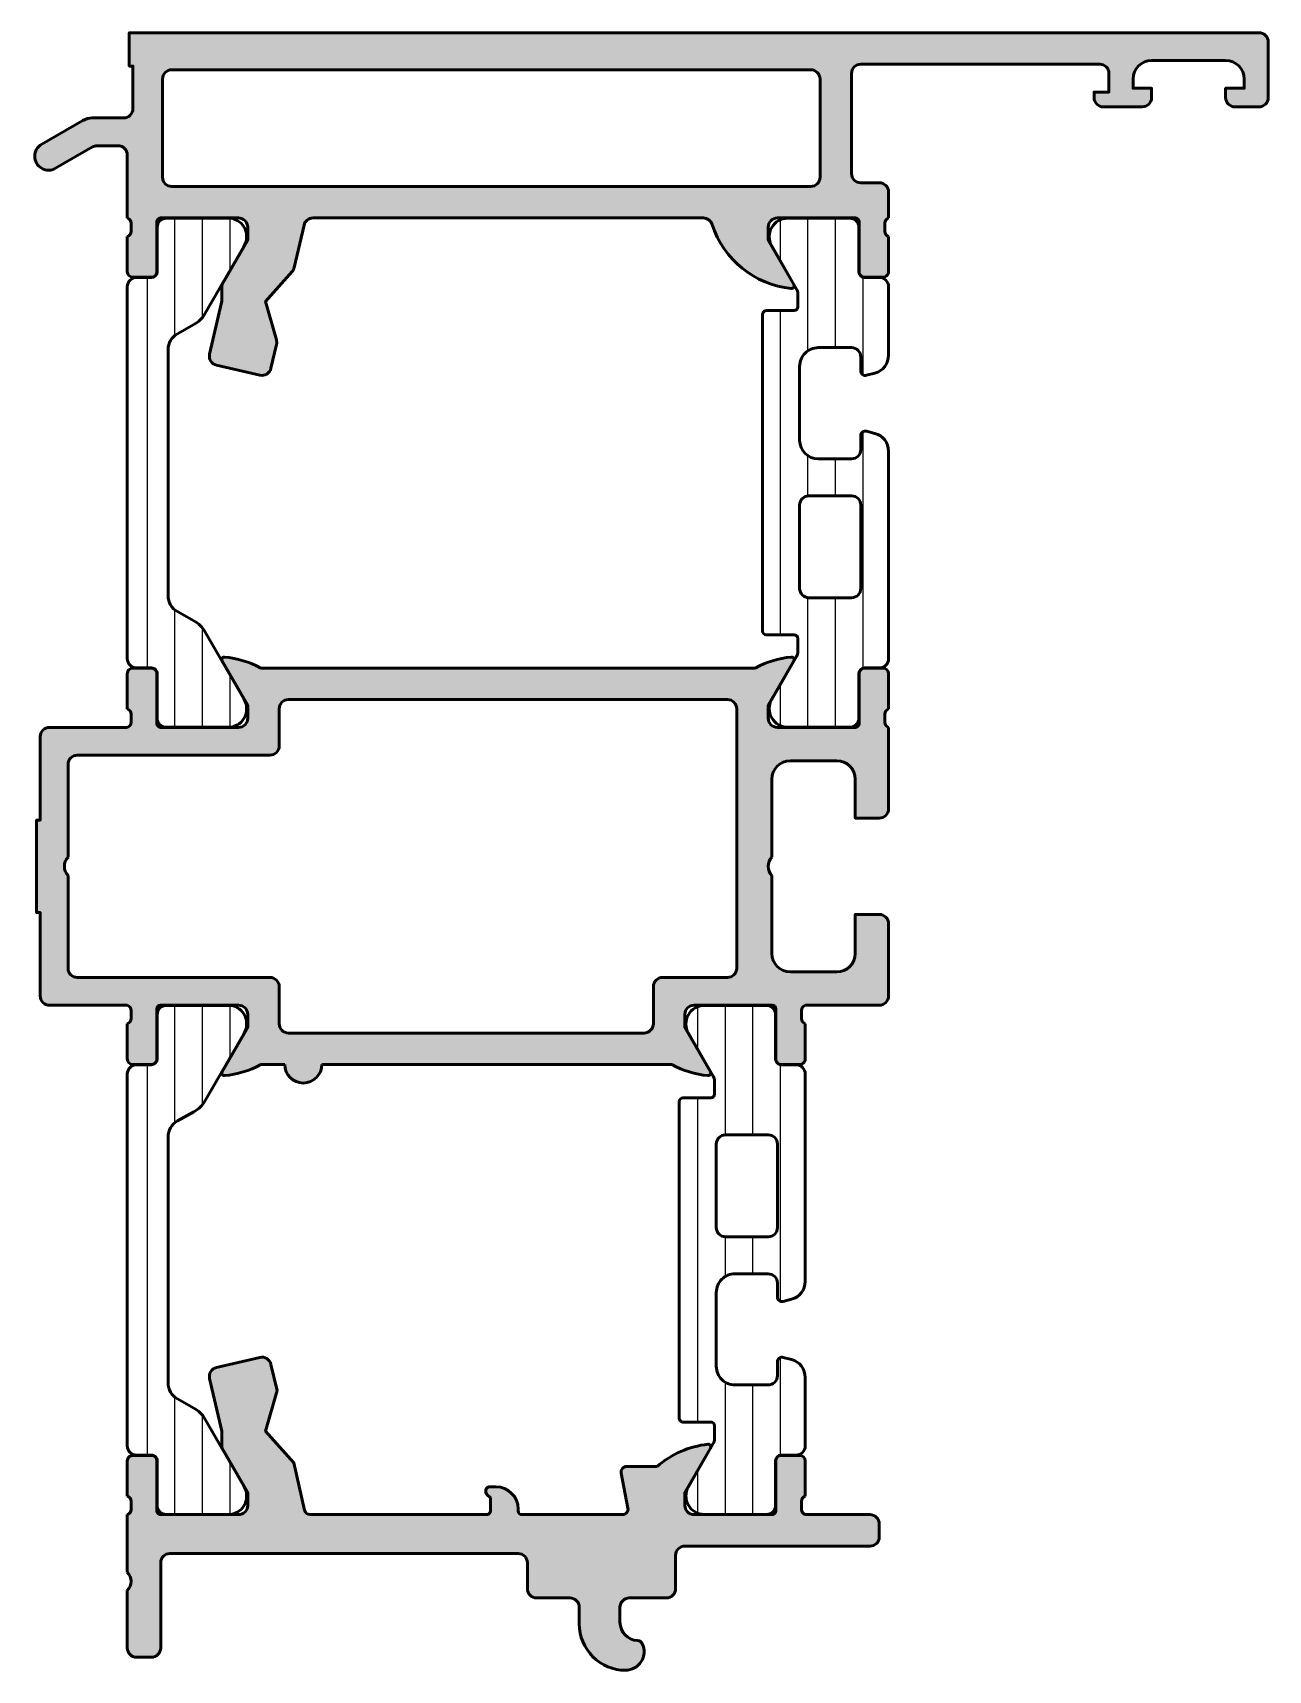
# Model space of a CAD drawing. Extents: x -4.7 to 62, y -88.4 to 0.
import ezdxf

# ---------------------------------------------------------------- set-up
doc = ezdxf.new("R2010")
doc.units = 0
for name, color, linetype, lineweight in [('0S-Alu contour', 7, 'Continuous', 50), ('0S-Alu hatch', 252, 'Continuous', 25), ('0S-Plastic contour', 254, 'Continuous', 50), ('0S-Plastic hatch', 253, 'Continuous', 25)]:
    doc.layers.add(name, color=color, linetype=linetype, lineweight=lineweight)
pattern_1 = [(90, (0, 0), (-1.4859, 0), [])]

# ---------------------------------------------------------------- blocks, each defined once
blk = doc.blocks.new('438840__9144E0A2_DCE9_49B3_9E18_54BDEAFAA5ED_')
at = {"layer": '0S-Alu hatch'}
h = blk.add_hatch(color=256, dxfattribs=at)
edge = h.paths.add_edge_path()
edge.add_arc((52.9, -2.199999999999993), 0.5, 0, 90)
edge.add_line((52.9, -1.699999999999993), (40, -1.699999999999993))
edge.add_arc((40, -2.199999999999991), 0.4999999999999974, 90.00000000000081, 180)
edge.add_line((39.5, -2.199999999999991), (39.5, -7.599999999999997))
edge.add_arc((40, -7.6), 0.5, 180, 269.9999999999992)
edge.add_line((40, -8.100000000000001), (40.99999999999999, -8.09999999999999))
edge.add_ellipse((41, -8.599999999999996), major_axis=(-0.5000000000000054, 0), ratio=1, start_angle=180, end_angle=270.0000000000008, ccw=False)
edge.add_line((41.50000000000001, -8.599999999999998), (41.5, -10))
edge.add_arc((41.59999999999999, -10.28284271247462), 0.2999999999999993, 109.4712206344896, 180)
edge.add_line((41.29999999999999, -10.28284271247462), (41.3, -10.71715728752538))
edge.add_arc((41.6, -10.71715728752538), 0.2999999999999971, 180, 250.5287793655087)
edge.add_line((41.5, -10.99999999999999), (41.5, -12.89999999999996))
edge.add_ellipse((41.19999999999996, -12.89999999999996), major_axis=(-0.3000000000000327, 0), ratio=1, start_angle=89.99999999999869, end_angle=180, ccw=False)
edge.add_line((41.19999999999996, -13.2), (40.21000000000004, -13.2))
edge.add_ellipse((40.21000000000003, -12.89999999999996), major_axis=(-0.3000000000000344, 0), ratio=1, start_angle=0, end_angle=90.00000000000142, ccw=False)
edge.add_line((39.91000000000001, -12.89999999999996), (39.91000000000001, -10.2))
edge.add_arc((39.71, -10.2), 0.2000000000000028, 0, 90)
edge.add_line((39.71, -9.999999999999996), (35.50000000000002, -10))
edge.add_arc((35.50000000000002, -10.5), 0.5, 90, 180)
edge.add_line((35.00000000000002, -10.5), (35.00000000000002, -11.2))
edge.add_line((35.00000000000002, -11.2), (36.38149545762237, -13.59282032302755))
edge.add_ellipse((36.26188021535171, -13.6618802153517), major_axis=(-0.1381197846482956, 0), ratio=1, start_angle=84.37742244920759, end_angle=209.9999999999985, ccw=False)
edge.add_ellipse((36.7382232411738, -8.82339113815219), major_axis=(-5, 0), ratio=1, start_angle=17.74841635607021, end_angle=84.37742244920668, ccw=False)
edge.add_arc((31.50000000000001, -10.5), 0.499999999999996, 17.7484163560703, 90.0000000000004)
edge.add_line((31.50000000000001, -10), (10.42605878489648, -10))
edge.add_arc((10.42605878489648, -10.5), 0.5000000000000018, 89.9999999999998, 166.9999999999998)
edge.add_line((9.938873752503863, -10.38752447282807), (9.411098727988964, -12.67356925856408))
edge.add_ellipse((8.923913695596301, -12.56109373139212), major_axis=(-0.5000000000000502, 0), ratio=1, start_angle=138.1892062570279, end_angle=166.9999999999983, ccw=False)
edge.add_line((9.296588906013241, -12.89443017935534), (7.860499447924798, -14.5))
edge.add_line((7.860499447924798, -14.5), (8.447412619281756, -16.57261677834697))
edge.add_ellipse((7.966329277995517, -16.7088475338205), major_axis=(-0.5000000000000189, 0), ratio=1, start_angle=167.0000000000008, end_angle=195.810793742973, ccw=False)
edge.add_line((8.453514310388154, -16.82132306099243), (8.15542827605398, -18.11247552717193))
edge.add_ellipse((7.668243243661364, -18), major_axis=(-0.4999999999999988, 0), ratio=1, start_angle=77.00000000000011, end_angle=166.9999999999998, ccw=False)
edge.add_line((7.555767716489432, -18.48718503239261), (5.217279561004867, -17.94730250196734))
edge.add_ellipse((5.329755088176797, -17.46011746957472), major_axis=(-0.4999999999999989, 0), ratio=1, start_angle=-12.999999999999773, end_angle=77.00000000000023, ccw=False)
edge.add_line((4.842570055784181, -17.34764194240279), (5.487185032392616, -14.55550772302111))
edge.add_arc((4.999999999999999, -14.44303219584918), 0.5000000000000009, 346.9999999999996, 360)
edge.add_line((5.5, -14.44303219584918), (5.5, -13.6618802153517))
edge.add_ellipse((5.63811978464829, -13.6618802153517), major_axis=(-0.1381197846482909, 0), ratio=1, start_angle=330.00000000000045, end_angle=360, ccw=False)
edge.add_line((5.518504542377634, -13.59282032302756), (6.9, -11.2))
edge.add_line((6.9, -11.2), (6.9, -10.5))
edge.add_arc((6.4, -10.5), 0.5, 0, 90)
edge.add_line((6.4, -10), (2.189999999999999, -10))
edge.add_arc((2.189999999999999, -10.2), 0.1999999999999993, 90, 180)
edge.add_line((1.99, -10.2), (1.989999999999998, -12.89999999999996))
edge.add_ellipse((1.689999999999957, -12.89999999999996), major_axis=(-0.3000000000000407, 0), ratio=1, start_angle=90.00000000000011, end_angle=180, ccw=False)
edge.add_line((1.689999999999958, -13.2), (0.7000000000000384, -13.2))
edge.add_ellipse((0.7000000000000384, -12.89999999999996), major_axis=(-0.3000000000000398, 0), ratio=1, start_angle=0, end_angle=90, ccw=False)
edge.add_line((0.3999999999999986, -12.89999999999996), (0.3999999999999986, -11))
edge.add_arc((0.2999999999999995, -10.71715728752538), 0.3000000000000008, 289.4712206344904, 360)
edge.add_line((0.6000000000000004, -10.71715728752538), (0.5999999999999996, -10.28284271247462))
edge.add_arc((0.2999999999999983, -10.28284271247462), 0.3000000000000014, 0, 70.52877936550931)
edge.add_line((0.3999999999999987, -10), (0.3999999999999977, -6.599999999999999))
edge.add_arc((-0.1000000000000019, -6.599999999999999), 0.4999999999999996, 0, 89.99999999999994)
edge.add_line((-0.1000000000000014, -6.099999999999999), (-1.232050807568876, -6.099999999999998))
edge.add_arc((-1.232050807568876, -6.599999999999996), 0.4999999999999974, 90.00000000000007, 120.0000000000002)
edge.add_line((-1.482050807568876, -6.16698729810778), (-3.475000000000001, -7.317617050839134))
edge.add_ellipse((-3.850000000000001, -6.668097998000805), major_axis=(-0.75, 0), ratio=1, start_angle=-60.000000000000114, end_angle=120.00000000000011, ccw=False)
edge.add_line((-4.225000000000001, -6.018578945162476), (-2, -4.73397459621556))
edge.add_ellipse((-1.499999999999994, -5.600000000000022), major_axis=(-1.000000000000023, 0), ratio=1, start_angle=270.00000000000034, end_angle=299.99999999999966, ccw=False)
edge.add_line((-1.5, -4.599999999999999), (0.2000000000000002, -4.599999999999997))
edge.add_arc((0.2000000000000002, -4.099999999999997), 0.5, 270, 360)
edge.add_line((0.7000000000000002, -4.099999999999997), (0.7000000000000002, -1.799999999999998))
edge.add_line((0.7000000000000002, -1.799999999999998), (0.5, -1.799999999999998))
edge.add_line((0.5, -1.799999999999998), (0.5, 0))
edge.add_line((0.5, 0), (61.49999999999999, 0))
edge.add_ellipse((61.5, -0.4999999999999952), major_axis=(-0.4999999999999952, 0), ratio=1, start_angle=180, end_angle=270.0000000000008, ccw=False)
edge.add_line((61.99999999999999, -0.5), (61.99999999999999, -3.499999999999994))
edge.add_ellipse((61.5, -3.5), major_axis=(-0.4999999999999929, 0), ratio=1, start_angle=89.9999999999992, end_angle=180, ccw=False)
edge.add_line((61.49999999999999, -3.999999999999992), (60.19999999999999, -3.999999999999992))
edge.add_ellipse((60.19999999999999, -3.5), major_axis=(-0.4999999999999929, 0), ratio=1, start_angle=0, end_angle=90.0000000000008, ccw=False)
edge.add_line((59.69999999999999, -3.499999999999993), (59.69999999999999, -2.999999999999994))
edge.add_line((59.69999999999999, -2.999999999999994), (60.7, -2.999999999999994))
edge.add_line((60.7, -2.999999999999994), (60.7, -2.499999999999992))
edge.add_arc((59.7, -2.499999999999987), 0.9999999999999928, 0, 89.99999999999959)
edge.add_line((59.70000000000001, -1.499999999999994), (55.7, -1.499999999999994))
edge.add_arc((55.7, -2.499999999999991), 0.9999999999999964, 90.0000000000004, 180)
edge.add_line((54.7, -2.499999999999991), (54.69999999999999, -2.999999999999996))
edge.add_line((54.69999999999999, -2.999999999999996), (55.7, -2.999999999999994))
edge.add_line((55.7, -2.999999999999994), (55.7, -3.499999999999996))
edge.add_ellipse((55.2, -3.499999999999998), major_axis=(-0.4999999999999929, 0), ratio=1, start_angle=90, end_angle=180, ccw=False)
edge.add_line((55.2, -3.999999999999991), (53.09999999999999, -3.999999999999996))
edge.add_ellipse((53.09999999999998, -3.500000000000001), major_axis=(-0.4999999999999947, 0), ratio=1, start_angle=0, end_angle=90.0000000000008, ccw=False)
edge.add_line((52.59999999999999, -3.499999999999996), (52.59999999999999, -3.199999999999993))
edge.add_line((52.59999999999999, -3.199999999999993), (53.39999999999999, -3.199999999999993))
edge.add_line((53.39999999999999, -3.199999999999993), (53.39999999999999, -2.199999999999993))
edge = h.paths.add_edge_path()
edge.add_arc((37.3, -2.499999999999997), 0.5, 0, 89.9999999999992)
edge.add_line((37.3, -2.000000000000001), (2.799999999999997, -2))
edge.add_arc((2.799999999999998, -2.5), 0.5, 90.00000000000018, 180)
edge.add_line((2.299999999999998, -2.5), (2.299999999999998, -7.800000000000001))
edge.add_arc((2.799999999999997, -7.800000000000001), 0.4999999999999987, 180, 270.0000000000001)
edge.add_line((2.799999999999998, -8.3), (37.3, -8.299999999999997))
edge.add_arc((37.3, -7.8), 0.4999999999999965, 270.0000000000008, 360)
edge.add_line((37.8, -7.8), (37.8, -2.5))
at = {"layer": '0S-Alu contour', "color": 7}
for points in [[(0.7000000000000002, -4.099999999999997), (0.7000000000000002, -1.799999999999998), (0.5, -1.799999999999998), (0.5, 0), (61.49999999999999, 0)], [(61.99999999999999, -0.5), (61.99999999999999, -3.499999999999994)], [(52.9, -1.699999999999993), (40, -1.699999999999993)], [(59.70000000000001, -1.499999999999994), (55.7, -1.499999999999994)], [(2.299999999999998, -2.5), (2.299999999999998, -7.800000000000001)], [(37.3, -2.000000000000001), (2.799999999999997, -2)], [(37.8, -7.8), (37.8, -2.5)], [(39.5, -2.199999999999991), (39.5, -7.599999999999997)], [(52.59999999999999, -3.499999999999996), (52.59999999999999, -3.199999999999993), (53.39999999999999, -3.199999999999993), (53.39999999999999, -2.199999999999993)], [(54.7, -2.499999999999991), (54.69999999999999, -2.999999999999996), (55.7, -2.999999999999994), (55.7, -3.499999999999996)], [(59.69999999999999, -3.499999999999993), (59.69999999999999, -2.999999999999994), (60.7, -2.999999999999994), (60.7, -2.499999999999992)], [(55.2, -3.999999999999991), (53.09999999999999, -3.999999999999996)], [(61.49999999999999, -3.999999999999992), (60.19999999999999, -3.999999999999992)], [(-4.225000000000001, -6.018578945162476), (-2, -4.73397459621556)], [(-1.5, -4.599999999999999), (0.2000000000000002, -4.599999999999997)], [(-1.482050807568876, -6.16698729810778), (-3.475000000000001, -7.317617050839134)], [(-0.1000000000000014, -6.099999999999999), (-1.232050807568876, -6.099999999999998)], [(0.3999999999999987, -10), (0.3999999999999977, -6.599999999999999)], [(2.799999999999998, -8.3), (37.3, -8.299999999999997)], [(40, -8.100000000000001), (40.99999999999999, -8.09999999999999)], [(41.50000000000001, -8.599999999999998), (41.5, -10)], [(0.6000000000000004, -10.71715728752538), (0.5999999999999996, -10.28284271247462)], [(1.99, -10.2), (1.989999999999998, -12.89999999999996)], [(6.4, -10), (2.189999999999999, -10)], [(5.518504542377634, -13.59282032302756), (6.9, -11.2), (6.9, -10.5)], [(9.938873752503863, -10.38752447282807), (9.411098727988964, -12.67356925856408)], [(31.50000000000001, -10), (10.42605878489648, -10)], [(35.00000000000002, -10.5), (35.00000000000002, -11.2), (36.38149545762237, -13.59282032302755)], [(39.71, -9.999999999999996), (35.50000000000002, -10)], [(39.91000000000001, -12.89999999999996), (39.91000000000001, -10.2)], [(41.29999999999999, -10.28284271247462), (41.3, -10.71715728752538)], [(0.3999999999999986, -12.89999999999996), (0.3999999999999986, -11)], [(41.5, -10.99999999999999), (41.5, -12.89999999999996)], [(1.689999999999958, -13.2), (0.7000000000000384, -13.2)], [(9.296588906013241, -12.89443017935534), (7.860499447924798, -14.5), (8.447412619281756, -16.57261677834697)], [(41.19999999999996, -13.2), (40.21000000000004, -13.2)], [(5.5, -14.44303219584918), (5.5, -13.6618802153517)], [(4.842570055784181, -17.34764194240279), (5.487185032392616, -14.55550772302111)], [(8.453514310388154, -16.82132306099243), (8.15542827605398, -18.11247552717193)], [(7.555767716489432, -18.48718503239261), (5.217279561004867, -17.94730250196734)]]:
    blk.add_lwpolyline(points, dxfattribs=at)
at = {"layer": '0S-Alu contour', "color": 7, "extrusion": (0, 0, -1)}
for centre, radius, start, end in [((-61.5, -0.4999999999999952), 0.4999999999999952, 89.9999999999992, 180), ((-53.09999999999998, -3.500000000000001), 0.4999999999999947, 269.9999999999992, 0), ((-55.2, -3.499999999999998), 0.4999999999999929, 180, 270), ((-60.19999999999999, -3.5), 0.4999999999999929, 269.9999999999992, 0), ((-61.5, -3.5), 0.4999999999999929, 180, 270.0000000000008), ((1.499999999999994, -5.600000000000022), 1.000000000000023, 60.00000000000036, 89.99999999999964), ((3.850000000000001, -6.668097998000805), 0.75, 240, 60), ((-41, -8.599999999999996), 0.5000000000000054, 89.9999999999992, 180), ((-36.7382232411738, -8.82339113815219), 5, 275.6225775507934, 342.2515836439298), ((-0.7000000000000384, -12.89999999999996), 0.3000000000000398, 270, 0), ((-1.689999999999957, -12.89999999999996), 0.3000000000000407, 180, 269.9999999999999), ((-8.923913695596301, -12.56109373139212), 0.5000000000000502, 193.0000000000018, 221.8107937429722), ((-40.21000000000003, -12.89999999999996), 0.3000000000000345, 269.9999999999986, 0), ((-41.19999999999996, -12.89999999999996), 0.3000000000000327, 180, 270.0000000000013), ((-5.63811978464829, -13.6618802153517), 0.1381197846482909, 0, 29.99999999999956), ((-36.26188021535171, -13.6618802153517), 0.1381197846482956, 150.0000000000015, 275.6225775507925), ((-7.966329277995517, -16.7088475338205), 0.5000000000000189, 164.189206257027, 192.9999999999993), ((-5.329755088176797, -17.46011746957472), 0.4999999999999989, 282.9999999999998, 12.99999999999985), ((-7.668243243661364, -18), 0.4999999999999988, 193.0000000000003, 283)]:
    blk.add_arc(centre, radius, start, end, dxfattribs=at)
at = {"layer": '0S-Alu contour', "color": 7}
for centre, radius, start, end in [((40, -2.199999999999991), 0.4999999999999974, 90.00000000000081, 180), ((52.9, -2.199999999999993), 0.5, 0, 90), ((55.7, -2.499999999999991), 0.9999999999999964, 90.0000000000004, 180), ((59.7, -2.499999999999987), 0.9999999999999928, 0, 89.99999999999959), ((2.799999999999998, -2.5), 0.5, 90.00000000000018, 180), ((37.3, -2.499999999999997), 0.5, 0, 89.9999999999992), ((0.2000000000000002, -4.099999999999997), 0.5, 270, 0), ((-1.232050807568876, -6.599999999999996), 0.4999999999999974, 90.00000000000007, 120.0000000000002), ((-0.1000000000000019, -6.599999999999999), 0.4999999999999996, 0, 89.99999999999994), ((2.799999999999997, -7.800000000000001), 0.4999999999999987, 180, 270.0000000000001), ((37.3, -7.8), 0.4999999999999965, 270.0000000000008, 0), ((40, -7.6), 0.5, 180, 269.9999999999992), ((0.2999999999999983, -10.28284271247462), 0.3000000000000014, 0, 70.52877936550931), ((2.189999999999999, -10.2), 0.1999999999999993, 90, 180), ((6.4, -10.5), 0.5, 0, 90), ((10.42605878489648, -10.5), 0.5000000000000018, 89.9999999999998, 166.9999999999998), ((31.50000000000001, -10.5), 0.499999999999996, 17.7484163560703, 90.0000000000004), ((35.50000000000002, -10.5), 0.5, 90, 180), ((39.71, -10.2), 0.2000000000000028, 0, 90), ((41.59999999999999, -10.28284271247462), 0.2999999999999993, 109.4712206344896, 180), ((0.2999999999999995, -10.71715728752538), 0.3000000000000008, 289.4712206344904, 0), ((41.6, -10.71715728752538), 0.2999999999999971, 180, 250.5287793655087), ((4.999999999999999, -14.44303219584918), 0.5000000000000009, 346.9999999999996, 0)]:
    blk.add_arc(centre, radius, start, end, dxfattribs=at)
blk = doc.blocks.new('438860__54CB919B_62E4_4A2C_9971_BE3EB45ECD68_')
at = {"layer": '0S-Alu hatch'}
h = blk.add_hatch(color=256, dxfattribs=at)
edge = h.paths.add_edge_path()
edge.add_line((29.8, -55.69999999999999), (10.9, -55.7))
edge.add_ellipse((9.900000000000002, -55.7), major_axis=(-1, 0), ratio=1, start_angle=0, end_angle=180, ccw=False)
edge.add_line((8.900000000000002, -55.7), (7.600000000000004, -55.69999999999999))
edge.add_ellipse((5.186609754141848, -51.32101067354646), major_axis=(-4.999999999999715, 0), ratio=1, start_angle=95.3285864386674, end_angle=118.86045619300751, ccw=False)
edge.add_ellipse((5.638119784648294, -56.1618802153517), major_axis=(-0.1381197846482976, 0), ratio=1, start_angle=-30.000000000003183, end_angle=95.32858643866689, ccw=False)
edge.add_line((5.518504542377637, -56.09282032302754), (6.900000000000002, -53.7))
edge.add_line((6.900000000000002, -53.7), (6.900000000000002, -52.99999999999999))
edge.add_arc((6.400000000000002, -52.99999999999999), 0.5, 0, 90)
edge.add_line((6.400000000000002, -52.5), (2.190000000000003, -52.5))
edge.add_arc((2.190000000000004, -52.69999999999999), 0.2000000000000028, 90.00000000000026, 180)
edge.add_line((1.990000000000001, -52.69999999999999), (1.990000000000002, -55.39999999999995))
edge.add_ellipse((1.689999999999966, -55.39999999999995), major_axis=(-0.3000000000000367, 0), ratio=1, start_angle=89.9999999999992, end_angle=180, ccw=False)
edge.add_line((1.689999999999962, -55.69999999999999), (0.7000000000000437, -55.7))
edge.add_ellipse((0.7000000000000492, -55.39999999999995), major_axis=(-0.3000000000000469, 0), ratio=1, start_angle=0, end_angle=89.99999999999898, ccw=False)
edge.add_line((0.4000000000000023, -55.39999999999995), (0.4000000000000048, -53.49999999999999))
edge.add_arc((0.3000000000000016, -53.21715728752537), 0.3000000000000005, 289.4712206344913, 360)
edge.add_line((0.6000000000000022, -53.21715728752537), (0.6000000000000032, -52.78284271247461))
edge.add_arc((0.3000000000000034, -52.78284271247461), 0.2999999999999998, 0, 70.52877936550915)
edge.add_line((0.4000000000000041, -52.5), (-3.799999999999999, -52.5))
edge.add_ellipse((-3.800000000000005, -52), major_axis=(-0.4999999999999929, 0), ratio=1, start_angle=0, end_angle=90.00000000000063, ccw=False)
edge.add_line((-4.299999999999998, -51.99999999999999), (-4.299999999999999, -47.49999999999999))
edge.add_line((-4.299999999999999, -47.49999999999999), (-4.5, -47.49999999999999))
edge.add_line((-4.5, -47.49999999999999), (-4.5, -42.49999999999999))
edge.add_line((-4.5, -42.49999999999999), (-4.299999999999999, -42.49999999999999))
edge.add_line((-4.299999999999999, -42.49999999999999), (-4.299999999999999, -37.99999999999999))
edge.add_ellipse((-3.800000000000009, -37.99999999999999), major_axis=(-0.4999999999999903, 0), ratio=1, start_angle=269.9999999999991, end_angle=360, ccw=False)
edge.add_line((-3.800000000000001, -37.5), (0.3999999999999932, -37.5))
edge.add_arc((0.3000000000000025, -37.21715728752537), 0.3000000000000035, 289.4712206344891, 360)
edge.add_line((0.6000000000000061, -37.21715728752537), (0.6000000000000032, -36.78284271247461))
edge.add_arc((0.3000000000000034, -36.78284271247461), 0.2999999999999998, 0, 70.52877936550955)
edge.add_line((0.400000000000002, -36.49999999999999), (0.4000000000000004, -34.60000000000003))
edge.add_ellipse((0.7000000000000421, -34.60000000000004), major_axis=(-0.3000000000000418, 0), ratio=1, start_angle=269.9999999999999, end_angle=360, ccw=False)
edge.add_line((0.7000000000000428, -34.3), (1.68999999999996, -34.29999999999999))
edge.add_ellipse((1.689999999999965, -34.60000000000003), major_axis=(-0.3000000000000327, 0), ratio=1, start_angle=180, end_angle=270.000000000001, ccw=False)
edge.add_line((1.989999999999998, -34.60000000000003), (1.990000000000002, -37.29999999999999))
edge.add_arc((2.190000000000003, -37.3), 0.2000000000000002, 180, 270)
edge.add_line((2.190000000000003, -37.5), (6.400000000000005, -37.5))
edge.add_arc((6.400000000000007, -37), 0.5, 269.9999999999998, 360)
edge.add_line((6.900000000000007, -37), (6.900000000000005, -36.3))
edge.add_line((6.900000000000005, -36.3), (5.518504542377641, -33.90717967697244))
edge.add_ellipse((5.638119784648305, -33.83811978464829), major_axis=(-0.1381197846482989, 0), ratio=1, start_angle=-95.3285864386662, end_angle=29.999999999999375, ccw=False)
edge.add_ellipse((5.186609754141763, -38.67898932645392), major_axis=(-5.000000000000119, 0), ratio=1, start_angle=241.13954380699408, end_angle=264.671413561332, ccw=False)
edge.add_line((7.600000000000003, -34.29999999999998), (34.30000000000001, -34.29999999999999))
edge.add_ellipse((36.71339024585825, -38.67898932645398), major_axis=(-5.000000000000165, 0), ratio=1, start_angle=275.3285864386679, end_angle=298.8604561930057, ccw=False)
edge.add_ellipse((36.2618802153517, -33.8381197846483), major_axis=(-0.1381197846482971, 0), ratio=1, start_angle=150.0000000000004, end_angle=275.32858643866473, ccw=False)
edge.add_line((36.38149545762237, -33.90717967697245), (35, -36.3))
edge.add_line((35, -36.3), (35, -37))
edge.add_arc((35.5, -37), 0.5, 180, 270)
edge.add_line((35.5, -37.5), (39.71000000000001, -37.5))
edge.add_arc((39.71000000000001, -37.3), 0.2000000000000028, 270, 360)
edge.add_line((39.91000000000001, -37.3), (39.91000000000001, -34.60000000000003))
edge.add_ellipse((40.21000000000003, -34.60000000000002), major_axis=(-0.3000000000000256, 0), ratio=1, start_angle=269.99999999999727, end_angle=360, ccw=False)
edge.add_line((40.21000000000004, -34.29999999999999), (41.19999999999996, -34.29999999999999))
edge.add_ellipse((41.19999999999995, -34.60000000000003), major_axis=(-0.3000000000000398, 0), ratio=1, start_angle=180, end_angle=269.99999999999727, ccw=False)
edge.add_line((41.49999999999999, -34.60000000000003), (41.5, -36.49999999999999))
edge.add_arc((41.60000000000001, -36.78284271247461), 0.2999999999999956, 109.4712206344927, 180)
edge.add_line((41.30000000000001, -36.78284271247461), (41.30000000000001, -37.21715728752537))
edge.add_arc((41.60000000000001, -37.21715728752537), 0.2999999999999971, 180, 250.528779365509)
edge.add_line((41.50000000000001, -37.5), (41.5, -41.9))
edge.add_ellipse((41, -41.90000000000001), major_axis=(-0.4999999999999929, 0), ratio=1, start_angle=90, end_angle=180, ccw=False)
edge.add_line((41, -42.40000000000001), (39.7, -42.4))
edge.add_line((39.7, -42.4), (39.7, -40.3))
edge.add_arc((38.7, -40.3), 1, 0, 89.99999999999959)
edge.add_line((38.70000000000001, -39.3), (36.20000000000001, -39.3))
edge.add_arc((36.20000000000002, -40.3), 1, 90.0000000000004, 180)
edge.add_line((35.20000000000002, -40.3), (35.20000000000002, -44.5))
edge.add_arc((35.72500000000002, -45), 0.7250000000000041, 136.3971810272967, 223.6028189727033)
edge.add_line((35.20000000000002, -45.49999999999999), (35.20000000000002, -49.7))
edge.add_arc((36.20000000000002, -49.7), 1, 180, 269.9999999999996)
edge.add_line((36.20000000000001, -50.7), (38.70000000000001, -50.7))
edge.add_arc((38.7, -49.7), 1, 270.0000000000004, 360)
edge.add_line((39.7, -49.7), (39.7, -47.6))
edge.add_line((39.7, -47.6), (41, -47.6))
edge.add_ellipse((41, -48.09999999999999), major_axis=(-0.4999999999999929, 0), ratio=1, start_angle=180, end_angle=270.0000000000008, ccw=False)
edge.add_line((41.5, -48.1), (41.5, -52))
edge.add_ellipse((41, -52.00000000000001), major_axis=(-0.4999999999999929, 0), ratio=1, start_angle=90, end_angle=180, ccw=False)
edge.add_line((41, -52.5), (37.00000000000001, -52.5))
edge.add_arc((37.1, -52.78284271247462), 0.3000000000000019, 109.4712206344879, 180)
edge.add_line((36.8, -52.78284271247462), (36.80000000000001, -53.21715728752538))
edge.add_arc((37.10000000000001, -53.21715728752538), 0.3000000000000043, 180, 250.5287793655078)
edge.add_line((37, -53.5), (37, -55.39999999999996))
edge.add_ellipse((36.69999999999998, -55.39999999999998), major_axis=(-0.3000000000000256, 0), ratio=1, start_angle=89.99999999999733, end_angle=180, ccw=False)
edge.add_line((36.69999999999996, -55.7), (35.71000000000005, -55.7))
edge.add_ellipse((35.71000000000003, -55.39999999999998), major_axis=(-0.3000000000000256, 0), ratio=1, start_angle=0, end_angle=90.00000000000267, ccw=False)
edge.add_line((35.41, -55.39999999999996), (35.41000000000001, -52.7))
edge.add_arc((35.21000000000001, -52.7), 0.2000000000000028, 0, 90)
edge.add_line((35.21000000000001, -52.5), (31, -52.5))
edge.add_arc((31, -53), 0.5, 90, 180)
edge.add_line((30.5, -53), (30.5, -53.7))
edge.add_line((30.5, -53.7), (31.88149545762236, -56.09282032302755))
edge.add_ellipse((31.76188021535171, -56.1618802153517), major_axis=(-0.1381197846482943, 0), ratio=1, start_angle=84.67141356133061, end_angle=210.0000000000005, ccw=False)
edge.add_ellipse((32.21339024585816, -51.32101067354639), major_axis=(-4.999999999999779, 0), ratio=1, start_angle=61.139543806993004, end_angle=84.67141356133249, ccw=False)
edge = h.paths.add_edge_path()
edge.add_arc((32.80000000000001, -36.49999999999999), 0.5, 0, 89.9999999999992)
edge.add_line((32.80000000000002, -35.99999999999999), (9.100000000000003, -35.99999999999999))
edge.add_arc((9.100000000000007, -36.49999999999999), 0.5, 90.00000000000018, 180)
edge.add_line((8.600000000000007, -36.49999999999999), (8.600000000000003, -38.49999999999999))
edge.add_ellipse((8.1, -38.49999999999999), major_axis=(-0.5, 0), ratio=1, start_angle=90.00000000000023, end_angle=180, ccw=False)
edge.add_line((8.100000000000001, -38.99999999999998), (-2.300000000000002, -39))
edge.add_arc((-2.3, -39.49999999999999), 0.5, 90.00000000000018, 180)
edge.add_line((-2.8, -39.49999999999999), (-2.799999999999999, -44.49999999999999))
edge.add_arc((-2.275000000000001, -44.99999999999999), 0.7249999999999986, 136.3971810272962, 223.6028189727037)
edge.add_line((-2.8, -45.49999999999999), (-2.799999999999998, -50.49999999999999))
edge.add_arc((-2.299999999999998, -50.49999999999999), 0.5, 180, 269.9999999999999)
edge.add_line((-2.299999999999998, -50.99999999999999), (8.100000000000003, -50.99999999999999))
edge.add_ellipse((8.100000000000009, -51.49999999999999), major_axis=(-0.5000000000000036, 0), ratio=1, start_angle=180, end_angle=270.0000000000004, ccw=False)
edge.add_line((8.600000000000012, -51.49999999999999), (8.600000000000003, -53.49999999999999))
edge.add_arc((9.100000000000007, -53.49999999999999), 0.5000000000000018, 180, 270.0000000000002)
edge.add_line((9.100000000000009, -53.99999999999999), (28.3, -53.99999999999999))
edge.add_arc((28.3, -53.49999999999999), 0.5, 270, 360)
edge.add_line((28.8, -53.49999999999999), (28.8, -51.49999999999998))
edge.add_ellipse((29.3, -51.49999999999998), major_axis=(-0.5, 0), ratio=1, start_angle=270, end_angle=360, ccw=False)
edge.add_line((29.3, -50.99999999999998), (32.80000000000002, -50.99999999999998))
edge.add_arc((32.80000000000002, -50.49999999999998), 0.5, 270, 360)
edge.add_line((33.30000000000002, -50.49999999999998), (33.30000000000001, -36.49999999999999))
at = {"layer": '0S-Alu contour', "color": 7}
for points in [[(0.7000000000000428, -34.3), (1.68999999999996, -34.29999999999999)], [(6.900000000000007, -37), (6.900000000000005, -36.3), (5.518504542377641, -33.90717967697244)], [(7.600000000000003, -34.29999999999998), (34.30000000000001, -34.29999999999999)], [(36.38149545762237, -33.90717967697245), (35, -36.3), (35, -37)], [(40.21000000000004, -34.29999999999999), (41.19999999999996, -34.29999999999999)], [(0.400000000000002, -36.49999999999999), (0.4000000000000004, -34.60000000000003)], [(1.989999999999998, -34.60000000000003), (1.990000000000002, -37.29999999999999)], [(39.91000000000001, -37.3), (39.91000000000001, -34.60000000000003)], [(41.49999999999999, -34.60000000000003), (41.5, -36.49999999999999)], [(32.80000000000002, -35.99999999999999), (9.100000000000003, -35.99999999999999)], [(0.6000000000000061, -37.21715728752537), (0.6000000000000032, -36.78284271247461)], [(8.600000000000007, -36.49999999999999), (8.600000000000003, -38.49999999999999)], [(33.30000000000002, -50.49999999999998), (33.30000000000001, -36.49999999999999)], [(41.30000000000001, -36.78284271247461), (41.30000000000001, -37.21715728752537)], [(-4.299999999999998, -51.99999999999999), (-4.299999999999999, -47.49999999999999), (-4.5, -47.49999999999999), (-4.5, -42.49999999999999), (-4.299999999999999, -42.49999999999999), (-4.299999999999999, -37.99999999999999)], [(-3.800000000000001, -37.5), (0.3999999999999932, -37.5)], [(2.190000000000003, -37.5), (6.400000000000005, -37.5)], [(35.5, -37.5), (39.71000000000001, -37.5)], [(41.50000000000001, -37.5), (41.5, -41.9)], [(-2.8, -39.49999999999999), (-2.799999999999999, -44.49999999999999)], [(8.100000000000001, -38.99999999999998), (-2.300000000000002, -39)], [(38.70000000000001, -39.3), (36.20000000000001, -39.3)], [(35.20000000000002, -40.3), (35.20000000000002, -44.5)], [(41, -42.40000000000001), (39.7, -42.4), (39.7, -40.3)], [(-2.8, -45.49999999999999), (-2.799999999999998, -50.49999999999999)], [(35.20000000000002, -45.49999999999999), (35.20000000000002, -49.7)], [(39.7, -49.7), (39.7, -47.6), (41, -47.6)], [(41.5, -48.1), (41.5, -52)], [(-2.299999999999998, -50.99999999999999), (8.100000000000003, -50.99999999999999)], [(29.3, -50.99999999999998), (32.80000000000002, -50.99999999999998)], [(36.20000000000001, -50.7), (38.70000000000001, -50.7)], [(8.600000000000012, -51.49999999999999), (8.600000000000003, -53.49999999999999)], [(28.8, -53.49999999999999), (28.8, -51.49999999999998)], [(0.4000000000000041, -52.5), (-3.799999999999999, -52.5)], [(0.6000000000000022, -53.21715728752537), (0.6000000000000032, -52.78284271247461)], [(1.990000000000001, -52.69999999999999), (1.990000000000002, -55.39999999999995)], [(6.400000000000002, -52.5), (2.190000000000003, -52.5)], [(5.518504542377637, -56.09282032302754), (6.900000000000002, -53.7), (6.900000000000002, -52.99999999999999)], [(30.5, -53), (30.5, -53.7), (31.88149545762236, -56.09282032302755)], [(35.21000000000001, -52.5), (31, -52.5)], [(35.41, -55.39999999999996), (35.41000000000001, -52.7)], [(36.8, -52.78284271247462), (36.80000000000001, -53.21715728752538)], [(41, -52.5), (37.00000000000001, -52.5)], [(0.4000000000000023, -55.39999999999995), (0.4000000000000048, -53.49999999999999)], [(37, -53.5), (37, -55.39999999999996)], [(9.100000000000009, -53.99999999999999), (28.3, -53.99999999999999)], [(1.689999999999962, -55.69999999999999), (0.7000000000000437, -55.7)], [(8.900000000000002, -55.7), (7.600000000000004, -55.69999999999999)], [(29.8, -55.69999999999999), (10.9, -55.7)], [(36.69999999999996, -55.7), (35.71000000000005, -55.7)]]:
    blk.add_lwpolyline(points, dxfattribs=at)
at = {"layer": '0S-Alu contour', "color": 7, "extrusion": (0, 0, -1)}
for centre, radius, start, end in [((-0.7000000000000421, -34.60000000000004), 0.3000000000000418, 0, 90.00000000000011), ((-1.689999999999965, -34.60000000000003), 0.3000000000000327, 89.99999999999895, 180), ((-5.638119784648305, -33.83811978464829), 0.1381197846482989, 330.0000000000006, 95.32858643866628), ((-5.186609754141763, -38.67898932645392), 5.000000000000119, 95.32858643866804, 118.8604561930059), ((-36.71339024585825, -38.67898932645398), 5.000000000000165, 61.13954380699434, 84.67141356133207), ((-36.2618802153517, -33.8381197846483), 0.1381197846482971, 84.67141356133529, 209.9999999999997), ((-40.21000000000003, -34.60000000000002), 0.3000000000000256, 0, 90.00000000000273), ((-41.19999999999995, -34.60000000000003), 0.3000000000000398, 90.00000000000273, 180), ((3.800000000000009, -37.99999999999999), 0.4999999999999903, 0, 90.0000000000009), ((-8.1, -38.49999999999999), 0.5, 180, 269.9999999999998), ((-41, -41.90000000000001), 0.4999999999999929, 180, 270), ((-41, -48.09999999999999), 0.4999999999999929, 89.9999999999992, 180), ((-8.100000000000009, -51.49999999999999), 0.5000000000000036, 89.99999999999959, 180), ((-29.3, -51.49999999999998), 0.5, 0, 90), ((3.800000000000005, -52), 0.4999999999999929, 269.9999999999994, 0), ((-41, -52.00000000000001), 0.4999999999999929, 180, 270), ((-0.7000000000000492, -55.39999999999995), 0.3000000000000469, 270.0000000000011, 0), ((-1.689999999999966, -55.39999999999995), 0.3000000000000367, 180, 270.0000000000008), ((-35.71000000000003, -55.39999999999998), 0.3000000000000256, 269.9999999999973, 0), ((-36.69999999999998, -55.39999999999998), 0.3000000000000256, 180, 270.0000000000027), ((-5.638119784648294, -56.1618802153517), 0.1381197846482976, 264.6714135613331, 30.00000000000318), ((-5.186609754141848, -51.32101067354646), 4.999999999999715, 241.1395438069925, 264.6714135613326), ((-9.900000000000002, -55.7), 1, 180, 0), ((-32.21339024585816, -51.32101067354639), 4.999999999999779, 275.3285864386675, 298.860456193007), ((-31.76188021535171, -56.1618802153517), 0.1381197846482943, 149.9999999999995, 275.3285864386694)]:
    blk.add_arc(centre, radius, start, end, dxfattribs=at)
at = {"layer": '0S-Alu contour', "color": 7}
for centre, radius, start, end in [((9.100000000000007, -36.49999999999999), 0.5, 90.00000000000018, 180), ((32.80000000000001, -36.49999999999999), 0.5, 0, 89.9999999999992), ((0.3000000000000034, -36.78284271247461), 0.2999999999999998, 0, 70.52877936550955), ((6.400000000000007, -37), 0.5, 269.9999999999998, 0), ((35.5, -37), 0.5, 180, 270), ((41.60000000000001, -36.78284271247461), 0.2999999999999956, 109.4712206344927, 180), ((0.3000000000000025, -37.21715728752537), 0.3000000000000035, 289.4712206344891, 0), ((2.190000000000003, -37.3), 0.2000000000000002, 180, 270), ((39.71000000000001, -37.3), 0.2000000000000028, 270, 0), ((41.60000000000001, -37.21715728752537), 0.2999999999999971, 180, 250.528779365509), ((-2.3, -39.49999999999999), 0.5, 90.00000000000018, 180), ((36.20000000000002, -40.3), 1, 90.0000000000004, 180), ((38.7, -40.3), 1, 0, 89.99999999999959), ((-2.275000000000001, -44.99999999999999), 0.7249999999999986, 136.3971810272962, 223.6028189727037), ((35.72500000000002, -45), 0.7250000000000041, 136.3971810272967, 223.6028189727033), ((36.20000000000002, -49.7), 1, 180, 269.9999999999996), ((38.7, -49.7), 1, 270.0000000000004, 0), ((-2.299999999999998, -50.49999999999999), 0.5, 180, 269.9999999999999), ((32.80000000000002, -50.49999999999998), 0.5, 270, 0), ((0.3000000000000034, -52.78284271247461), 0.2999999999999998, 0, 70.52877936550915), ((2.190000000000004, -52.69999999999999), 0.2000000000000028, 90.00000000000026, 180), ((6.400000000000002, -52.99999999999999), 0.5, 0, 90), ((31, -53), 0.5, 90, 180), ((35.21000000000001, -52.7), 0.2000000000000028, 0, 90), ((37.1, -52.78284271247462), 0.3000000000000019, 109.4712206344879, 180), ((0.3000000000000016, -53.21715728752537), 0.3000000000000005, 289.4712206344913, 0), ((9.100000000000007, -53.49999999999999), 0.5000000000000018, 180, 270.0000000000002), ((28.3, -53.49999999999999), 0.5, 270, 0), ((37.10000000000001, -53.21715728752538), 0.3000000000000043, 180, 250.5287793655078)]:
    blk.add_arc(centre, radius, start, end, dxfattribs=at)
blk = doc.blocks.new('438850__535C01C1_5C74_440B_B4E1_4E37FBA5D0C0_')
at = {"layer": '0S-Alu hatch'}
h = blk.add_hatch(color=256, dxfattribs=at)
edge = h.paths.add_edge_path()
edge.add_line((20.00000000000001, -79.80000000000001), (20.00000000000001, -79.10000000000001))
edge.add_line((20.00000000000001, -79.10000000000001), (19.8085786437627, -78.9085786437627))
edge.add_ellipse((19.94999999999991, -78.76715728752542), major_axis=(-0.1999999999999041, 0), ratio=1, start_angle=0, end_angle=45.0000000000129, ccw=False)
edge.add_line((19.75000000000001, -78.7671572875254), (19.75000000000001, -78.70000000000002))
edge.add_ellipse((19.95, -78.7), major_axis=(-0.1999999999999922, 0), ratio=1, start_angle=269.99999999999693, end_angle=360, ccw=False)
edge.add_line((19.95000000000001, -78.50000000000001), (20.30000000000001, -78.5))
edge.add_ellipse((20.29999999999997, -79.70000000000003), major_axis=(-1.200000000000031, 0), ratio=1, start_angle=180, end_angle=269.99999999999847, ccw=False)
edge.add_line((21.5, -79.70000000000002), (21.50000000000001, -79.80000000000001))
edge.add_arc((21.70000000000001, -79.80000000000001), 0.1999999999999993, 180, 270)
edge.add_line((21.70000000000001, -80.00000000000001), (27.13607089877213, -80.00000000000001))
edge.add_arc((27.13607089877213, -79.7), 0.2999999999999971, 270, 371.0000000000009)
edge.add_line((27.43055905380642, -79.64275730138704), (27.06405214243552, -77.75724269861297))
edge.add_ellipse((27.35854029746981, -77.7), major_axis=(-0.2999999999999958, 0), ratio=1, start_angle=-90.00000000000131, end_angle=11.00000000000091, ccw=False)
edge.add_line((27.35854029746982, -77.4), (29, -77.4))
edge.add_ellipse((32.28195574941586, -81.1721037179374), major_axis=(-5.000000000000098, 0), ratio=1, start_angle=276.14068105402725, end_angle=311.0252186637955, ccw=False)
edge.add_ellipse((31.7618802153517, -76.3381197846483), major_axis=(-0.138119784648297, 0), ratio=1, start_angle=150.0000000000004, end_angle=276.14068105402526, ccw=False)
edge.add_line((31.88149545762236, -76.40717967697245), (30.5, -78.80000000000001))
edge.add_line((30.5, -78.80000000000001), (30.50000000000001, -79.5))
edge.add_arc((31, -79.5), 0.4999999999999965, 180, 270)
edge.add_line((31, -80), (35.21000000000001, -80))
edge.add_arc((35.21000000000001, -79.8), 0.2000000000000028, 270, 360)
edge.add_line((35.41000000000001, -79.8), (35.41000000000001, -77.10000000000005))
edge.add_ellipse((35.71000000000005, -77.10000000000004), major_axis=(-0.3000000000000398, 0), ratio=1, start_angle=270, end_angle=360, ccw=False)
edge.add_line((35.71000000000005, -76.79999999999998), (36.69999999999996, -76.79999999999998))
edge.add_ellipse((36.69999999999994, -77.10000000000007), major_axis=(-0.3000000000000682, 0), ratio=1, start_angle=180, end_angle=269.9999999999959, ccw=False)
edge.add_line((37.00000000000001, -77.10000000000005), (37.00000000000001, -79))
edge.add_arc((37.10000000000001, -79.28284271247462), 0.2999999999999976, 109.4712206344897, 180)
edge.add_line((36.80000000000001, -79.28284271247462), (36.80000000000001, -79.71715728752538))
edge.add_arc((37.10000000000001, -79.71715728752538), 0.2999999999999971, 180, 250.5287793655103)
edge.add_line((37.00000000000001, -80), (40.50000000000001, -80))
edge.add_ellipse((40.50000000000002, -80.49999999999999), major_axis=(-0.4999999999999858, 0), ratio=1, start_angle=180, end_angle=270.0000000000008, ccw=False)
edge.add_line((41, -80.5), (41.00000000000001, -81.2))
edge.add_ellipse((40.49999999999999, -81.19999999999997), major_axis=(-0.5000000000000142, 0), ratio=1, start_angle=90.00000000000159, end_angle=180, ccw=False)
edge.add_line((40.50000000000001, -81.69999999999999), (30.50000000000001, -81.69999999999999))
edge.add_arc((30.50000000000001, -82.2), 0.5, 89.99999999999959, 180)
edge.add_line((30, -82.2), (30.00000000000002, -84))
edge.add_ellipse((29.50000000000002, -84), major_axis=(-0.4999999999999965, 0), ratio=1, start_angle=89.9999999999996, end_angle=180, ccw=False)
edge.add_line((29.50000000000001, -84.50000000000001), (27.50000000000001, -84.50000000000001))
edge.add_arc((27.50000000000001, -85), 0.5, 90.0000000000004, 180)
edge.add_line((27.00000000000001, -85), (27.00000000000001, -85.80135844588084))
edge.add_arc((28.00000000000001, -85.80135844588084), 1, 180, 267.0131873852331)
edge.add_ellipse((27.9322620609033, -87.09959246623579), major_axis=(-0.30000000000004, 0), ratio=1, start_angle=205.4138587075406, end_angle=267.01318738523315, ccw=False)
edge.add_ellipse((27.3, -87.4), major_axis=(-1.000000000000017, 0), ratio=1, start_angle=90.00000000000023, end_angle=205.4138587075357, ccw=False)
edge.add_ellipse((27.3, -85.9), major_axis=(-2.5, 0), ratio=1, start_angle=0, end_angle=90.00000000000011, ccw=False)
edge.add_line((24.8, -85.9), (24.80000000000001, -85))
edge.add_arc((24.30000000000001, -85), 0.5, 0, 89.99999999999959)
edge.add_line((24.30000000000001, -84.50000000000001), (22.50000000000001, -84.50000000000001))
edge.add_ellipse((22.5, -84.00000000000001), major_axis=(-0.4999999999999858, 0), ratio=1, start_angle=0, end_angle=90.0000000000008, ccw=False)
edge.add_line((22.00000000000001, -84), (22.00000000000001, -82.60000000000001))
edge.add_arc((21.50000000000001, -82.60000000000001), 0.5, 0, 90)
edge.add_line((21.50000000000001, -82.1), (2.700000000000009, -82.1))
edge.add_arc((2.700000000000011, -82.60000000000001), 0.5, 90.00000000000017, 180)
edge.add_line((2.200000000000011, -82.60000000000001), (2.20000000000001, -87.20000000000002))
edge.add_ellipse((1.700000000000015, -87.20000000000002), major_axis=(-0.4999999999999949, 0), ratio=1, start_angle=89.99999999999937, end_angle=180, ccw=False)
edge.add_line((1.70000000000001, -87.70000000000002), (0.9000000000000101, -87.70000000000002))
edge.add_ellipse((0.9000000000000294, -87.2), major_axis=(-0.5000000000000142, 0), ratio=1, start_angle=0, end_angle=89.99999999999778, ccw=False)
edge.add_line((0.4000000000000154, -87.2), (0.4000000000000086, -84.10000000000001))
edge.add_arc((-0.1249999999999969, -83.60000000000001), 0.7250000000000109, 316.3971810272959, 403.6028189727029)
edge.add_line((0.4000000000000151, -83.1), (0.4000000000000062, -80.00000000000001))
edge.add_arc((0.3000000000000054, -79.7171572875254), 0.2999999999999998, 289.4712206344909, 360)
edge.add_line((0.6000000000000052, -79.7171572875254), (0.6000000000000063, -79.28284271247463))
edge.add_arc((0.3000000000000066, -79.28284271247463), 0.2999999999999997, 0, 70.52877936550931)
edge.add_line((0.4000000000000064, -79.00000000000001), (0.4000000000000045, -77.10000000000005))
edge.add_ellipse((0.7000000000000507, -77.10000000000005), major_axis=(-0.3000000000000461, 0), ratio=1, start_angle=270.00000000000125, end_angle=360, ccw=False)
edge.add_line((0.7000000000000443, -76.80000000000001), (1.689999999999964, -76.80000000000001))
edge.add_ellipse((1.689999999999958, -77.10000000000005), major_axis=(-0.3000000000000398, 0), ratio=1, start_angle=180, end_angle=269.9999999999988, ccw=False)
edge.add_line((1.989999999999998, -77.10000000000005), (1.990000000000006, -79.80000000000001))
edge.add_arc((2.190000000000007, -79.80000000000001), 0.2000000000000006, 180, 269.9999999999999)
edge.add_line((2.190000000000006, -80.00000000000001), (6.400000000000007, -80.00000000000001))
edge.add_arc((6.400000000000008, -79.50000000000001), 0.5, 269.9999999999999, 360)
edge.add_line((6.900000000000008, -79.50000000000001), (6.900000000000007, -78.80000000000001))
edge.add_line((6.900000000000007, -78.80000000000001), (5.518504542377641, -76.40717967697246))
edge.add_ellipse((5.638119784648273, -76.33811978464831), major_axis=(-0.1381197846482712, 0), ratio=1, start_angle=0, end_angle=30.000000000006025, ccw=False)
edge.add_line((5.500000000000001, -76.33811978464831), (5.500000000000003, -75.50000000000001))
edge.add_line((5.500000000000003, -75.50000000000001), (4.842570055784184, -72.65235805759723))
edge.add_ellipse((5.329755088176806, -72.53988253042527), major_axis=(-0.5000000000000056, 0), ratio=1, start_angle=-76.9999999999992, end_angle=13.000000000000512, ccw=False)
edge.add_line((5.217279561004867, -72.05269749803267), (7.555767716489434, -71.5128149676074))
edge.add_ellipse((7.668243243661359, -72.00000000000001), major_axis=(-0.5000000000000112, 0), ratio=1, start_angle=193.000000000002, end_angle=282.99999999999875, ccw=False)
edge.add_line((8.155428276053984, -71.88752447282808), (8.48240441050083, -73.30381371065128))
edge.add_line((8.48240441050083, -73.30381371065128), (7.860499447924803, -75.50000000000001))
edge.add_line((7.860499447924803, -75.50000000000001), (9.382208627876292, -77.20129396979223))
edge.add_line((9.382208627876292, -77.20129396979223), (9.974660582127346, -79.76748531630317))
edge.add_arc((10.26697160156292, -79.70000000000002), 0.3000000000000015, 192.9999999999978, 269.9999999999997)
edge.add_line((10.26697160156291, -80.00000000000001), (19.80000000000001, -80.00000000000001))
edge.add_arc((19.80000000000001, -79.80000000000001), 0.2000000000000028, 270, 360)
at = {"layer": '0S-Alu contour', "color": 7}
for points in [[(5.217279561004867, -72.05269749803267), (7.555767716489434, -71.5128149676074)], [(8.155428276053984, -71.88752447282808), (8.48240441050083, -73.30381371065128), (7.860499447924803, -75.50000000000001), (9.382208627876292, -77.20129396979223), (9.974660582127346, -79.76748531630317)], [(5.500000000000001, -76.33811978464831), (5.500000000000003, -75.50000000000001), (4.842570055784184, -72.65235805759723)], [(0.7000000000000443, -76.80000000000001), (1.689999999999964, -76.80000000000001)], [(6.900000000000008, -79.50000000000001), (6.900000000000007, -78.80000000000001), (5.518504542377641, -76.40717967697246)], [(31.88149545762236, -76.40717967697245), (30.5, -78.80000000000001), (30.50000000000001, -79.5)], [(35.71000000000005, -76.79999999999998), (36.69999999999996, -76.79999999999998)], [(0.4000000000000064, -79.00000000000001), (0.4000000000000045, -77.10000000000005)], [(1.989999999999998, -77.10000000000005), (1.990000000000006, -79.80000000000001)], [(27.43055905380642, -79.64275730138704), (27.06405214243552, -77.75724269861297)], [(27.35854029746982, -77.4), (29, -77.4)], [(35.41000000000001, -79.8), (35.41000000000001, -77.10000000000005)], [(37.00000000000001, -77.10000000000005), (37.00000000000001, -79)], [(19.95000000000001, -78.50000000000001), (20.30000000000001, -78.5)], [(0.6000000000000052, -79.7171572875254), (0.6000000000000063, -79.28284271247463)], [(19.75000000000001, -78.7671572875254), (19.75000000000001, -78.70000000000002)], [(20.00000000000001, -79.80000000000001), (20.00000000000001, -79.10000000000001), (19.8085786437627, -78.9085786437627)], [(36.80000000000001, -79.28284271247462), (36.80000000000001, -79.71715728752538)], [(0.4000000000000151, -83.1), (0.4000000000000062, -80.00000000000001)], [(2.190000000000006, -80.00000000000001), (6.400000000000007, -80.00000000000001)], [(10.26697160156291, -80.00000000000001), (19.80000000000001, -80.00000000000001)], [(21.5, -79.70000000000002), (21.50000000000001, -79.80000000000001)], [(21.70000000000001, -80.00000000000001), (27.13607089877213, -80.00000000000001)], [(31, -80), (35.21000000000001, -80)], [(37.00000000000001, -80), (40.50000000000001, -80)], [(41, -80.5), (41.00000000000001, -81.2)], [(21.50000000000001, -82.1), (2.700000000000009, -82.1)], [(30, -82.2), (30.00000000000002, -84)], [(40.50000000000001, -81.69999999999999), (30.50000000000001, -81.69999999999999)], [(2.200000000000011, -82.60000000000001), (2.20000000000001, -87.20000000000002)], [(22.00000000000001, -84), (22.00000000000001, -82.60000000000001)], [(0.4000000000000154, -87.2), (0.4000000000000086, -84.10000000000001)], [(24.30000000000001, -84.50000000000001), (22.50000000000001, -84.50000000000001)], [(29.50000000000001, -84.50000000000001), (27.50000000000001, -84.50000000000001)], [(24.8, -85.9), (24.80000000000001, -85)], [(27.00000000000001, -85), (27.00000000000001, -85.80135844588084)], [(1.70000000000001, -87.70000000000002), (0.9000000000000101, -87.70000000000002)]]:
    blk.add_lwpolyline(points, dxfattribs=at)
at = {"layer": '0S-Alu contour', "color": 7, "extrusion": (0, 0, -1)}
for centre, radius, start, end in [((-7.668243243661359, -72.00000000000001), 0.5000000000000112, 77.00000000000122, 166.999999999998), ((-5.329755088176806, -72.53988253042527), 0.5000000000000056, 346.9999999999995, 76.99999999999928), ((-0.7000000000000507, -77.10000000000005), 0.3000000000000461, 0, 89.99999999999876), ((-1.689999999999958, -77.10000000000005), 0.3000000000000398, 90.0000000000012, 180), ((-5.638119784648273, -76.33811978464831), 0.1381197846482712, 329.999999999994, 0), ((-32.28195574941586, -81.1721037179374), 5.000000000000098, 48.97478133620447, 83.85931894597272), ((-31.7618802153517, -76.3381197846483), 0.138119784648297, 83.85931894597474, 209.9999999999997), ((-35.71000000000005, -77.10000000000004), 0.3000000000000398, 0, 90), ((-36.69999999999994, -77.10000000000007), 0.3000000000000682, 90.00000000000406, 180), ((-27.35854029746981, -77.7), 0.2999999999999958, 348.9999999999991, 90.00000000000136), ((-19.95, -78.7), 0.1999999999999922, 0, 90.00000000000306), ((-20.29999999999997, -79.70000000000003), 1.200000000000031, 90.00000000000152, 180), ((-19.94999999999991, -78.76715728752542), 0.1999999999999041, 314.9999999999871, 0), ((-40.50000000000002, -80.49999999999999), 0.4999999999999858, 89.9999999999992, 180), ((-40.49999999999999, -81.19999999999997), 0.5000000000000142, 180, 269.9999999999984), ((-22.5, -84.00000000000001), 0.4999999999999858, 269.9999999999992, 0), ((-29.50000000000002, -84), 0.4999999999999965, 180, 270.0000000000004), ((-27.3, -85.9), 2.5, 269.9999999999999, 0), ((-0.9000000000000294, -87.2), 0.5000000000000142, 270.0000000000022, 0), ((-1.700000000000015, -87.20000000000002), 0.4999999999999949, 180, 270.0000000000006), ((-27.3, -87.4), 1.000000000000017, 154.5861412924643, 269.9999999999998), ((-27.9322620609033, -87.09959246623579), 0.30000000000004, 92.98681261476685, 154.5861412924594)]:
    blk.add_arc(centre, radius, start, end, dxfattribs=at)
at = {"layer": '0S-Alu contour', "color": 7}
for centre, radius, start, end in [((0.3000000000000066, -79.28284271247463), 0.2999999999999997, 0, 70.52877936550931), ((6.400000000000008, -79.50000000000001), 0.5, 269.9999999999999, 0), ((31, -79.5), 0.4999999999999965, 180, 270), ((37.10000000000001, -79.28284271247462), 0.2999999999999976, 109.4712206344897, 180), ((0.3000000000000054, -79.7171572875254), 0.2999999999999998, 289.4712206344909, 0), ((2.190000000000007, -79.80000000000001), 0.2000000000000006, 180, 269.9999999999999), ((10.26697160156292, -79.70000000000002), 0.3000000000000015, 192.9999999999978, 269.9999999999997), ((19.80000000000001, -79.80000000000001), 0.2000000000000028, 270, 0), ((21.70000000000001, -79.80000000000001), 0.1999999999999993, 180, 270), ((27.13607089877213, -79.7), 0.2999999999999971, 270, 11.00000000000089), ((35.21000000000001, -79.8), 0.2000000000000028, 270, 0), ((37.10000000000001, -79.71715728752538), 0.2999999999999971, 180, 250.5287793655103), ((2.700000000000011, -82.60000000000001), 0.5, 90.00000000000017, 180), ((21.50000000000001, -82.60000000000001), 0.5, 0, 90), ((30.50000000000001, -82.2), 0.5, 89.99999999999959, 180), ((-0.1249999999999969, -83.60000000000001), 0.7250000000000109, 316.3971810272959, 43.60281897270296), ((24.30000000000001, -85), 0.5, 0, 89.99999999999959), ((27.50000000000001, -85), 0.5, 90.0000000000004, 180), ((28.00000000000001, -85.80135844588084), 1, 180, 267.0131873852331)]:
    blk.add_arc(centre, radius, start, end, dxfattribs=at)
blk = doc.blocks.new('278263__4475F781_D6FD_4150_AEFA_B25FF27F028F___ACB656A7_61FE_4B9A_B531_0A61D00D1E67_')
at = {"layer": '0S-Plastic hatch'}
h = blk.add_hatch(dxfattribs=at)
h.set_pattern_fill('ANSI31', color=256, scale=0.4680000000000001, angle=45, style=0)
h.set_pattern_definition(pattern_1)
edge = h.paths.add_edge_path()
edge.add_arc((36.00000000000003, -67.40655556658466), 0.9999999999999974, 285, 360)
edge.add_line((37.00000000000003, -67.40655556658466), (37.00000000000002, -56.21000000000001))
edge.add_arc((36.50000000000002, -56.21000000000001), 0.5, 0, 90)
edge.add_line((36.50000000000002, -55.71000000000001), (35.70000000000002, -55.71000000000001))
edge.add_ellipse((35.70000000000001, -55.41000000000002), major_axis=(-0.29999999999999, 0), ratio=1, start_angle=0, end_angle=90.00000000000267, ccw=False)
edge.add_line((35.40000000000002, -55.41000000000001), (35.40000000000002, -53.01000000000001))
edge.add_arc((34.90000000000002, -53.01000000000001), 0.5, 0, 90)
edge.add_line((34.90000000000002, -52.51000000000001), (31.55655099261704, -52.51000000000001))
edge.add_arc((31.55655099261704, -53.51), 1, 90, 210)
edge.add_line((30.6905255888326, -54.01), (32.03301270189224, -56.33525588832577))
edge.add_ellipse((31.60000000000005, -56.58525588832578), major_axis=(-0.4999999999999795, 0), ratio=1, start_angle=180, end_angle=210.0000000000014, ccw=False)
edge.add_line((32.10000000000003, -56.58525588832578), (32.10000000000003, -57.30000000000001))
edge.add_ellipse((31.90000000000003, -57.30000000000002), major_axis=(-0.1999999999999993, 0), ratio=1, start_angle=90.00000000000102, end_angle=180, ccw=False)
edge.add_line((31.90000000000003, -57.50000000000001), (30.40000000000002, -57.5))
edge.add_arc((30.40000000000002, -57.7), 0.2000000000000028, 90, 180)
edge.add_line((30.20000000000001, -57.7), (30.20000000000003, -74.80000000000001))
edge.add_arc((30.40000000000003, -74.80000000000001), 0.1999999999999993, 180, 270)
edge.add_line((30.40000000000003, -75.00000000000001), (31.90000000000004, -75))
edge.add_ellipse((31.90000000000003, -75.20000000000002), major_axis=(-0.200000000000017, 0), ratio=1, start_angle=180, end_angle=269.9999999999959, ccw=False)
edge.add_line((32.10000000000004, -75.2), (32.10000000000004, -75.91474411167424))
edge.add_ellipse((31.5999999999999, -75.91474411167421), major_axis=(-0.500000000000135, 0), ratio=1, start_angle=150.0000000000035, end_angle=180, ccw=False)
edge.add_line((32.03301270189225, -76.16474411167425), (30.69052558883262, -78.49000000000001))
edge.add_arc((31.55655099261706, -78.99), 0.9999999999999989, 150, 270)
edge.add_line((31.55655099261706, -79.99000000000001), (34.90000000000004, -79.99))
edge.add_arc((34.90000000000004, -79.49), 0.5, 270, 360)
edge.add_line((35.40000000000004, -79.49), (35.40000000000004, -77.09))
edge.add_ellipse((35.70000000000006, -77.09000000000002), major_axis=(-0.3000000000000184, 0), ratio=1, start_angle=270.00000000000273, end_angle=360, ccw=False)
edge.add_line((35.70000000000004, -76.78999999999999), (36.50000000000004, -76.78999999999999))
edge.add_arc((36.50000000000004, -76.28999999999999), 0.5, 270, 360)
edge.add_line((37.00000000000004, -76.28999999999999), (37.00000000000004, -72.59344443341534))
edge.add_arc((36.00000000000003, -72.59344443341534), 1, 0, 74.99999999999962)
edge.add_line((36.25881904510256, -71.62751860712628), (35.81470476127567, -71.50851854342774))
edge.add_arc((35.75000000000003, -71.75), 0.2499999999999939, 74.99999999999841, 180)
edge.add_line((35.50000000000004, -71.75), (35.50000000000003, -72.5))
edge.add_ellipse((35.00000000000003, -72.50000000000001), major_axis=(-0.4999999999999929, 0), ratio=1, start_angle=89.9999999999992, end_angle=180, ccw=False)
edge.add_line((35.00000000000003, -73), (33.20000000000003, -73))
edge.add_ellipse((33.20000000000002, -72.00000000000001), major_axis=(-0.9999999999999857, 0), ratio=1, start_angle=0, end_angle=90.0000000000004, ccw=False)
edge.add_line((32.20000000000004, -72), (32.20000000000002, -68))
edge.add_ellipse((33.20000000000002, -67.99999999999999), major_axis=(-0.9999999999999928, 0), ratio=1, start_angle=269.9999999999996, end_angle=360, ccw=False)
edge.add_line((33.20000000000002, -67), (35.00000000000003, -67))
edge.add_ellipse((35.00000000000003, -67.49999999999999), major_axis=(-0.4999999999999858, 0), ratio=1, start_angle=180, end_angle=270.0000000000008, ccw=False)
edge.add_line((35.50000000000002, -67.5), (35.50000000000003, -68.25))
edge.add_arc((35.75000000000003, -68.25), 0.25, 180, 284.9999999999992)
edge.add_line((35.81470476127566, -68.49148145657227), (36.25881904510255, -68.37248139287372))
edge = h.paths.add_edge_path()
edge.add_line((32.70000000000002, -59.50000000000001), (35.00000000000002, -59.5))
edge.add_ellipse((35.00000000000002, -60), major_axis=(-0.5, 0), ratio=1, start_angle=180, end_angle=270, ccw=False)
edge.add_line((35.50000000000002, -60), (35.50000000000003, -64.5))
edge.add_ellipse((35.00000000000003, -64.5), major_axis=(-0.5, 0), ratio=1, start_angle=90, end_angle=180, ccw=False)
edge.add_line((35.00000000000003, -65), (32.70000000000003, -65))
edge.add_ellipse((32.70000000000003, -64.5), major_axis=(-0.5, 0), ratio=1, start_angle=0, end_angle=90, ccw=False)
edge.add_line((32.20000000000002, -64.5), (32.20000000000002, -60))
edge.add_ellipse((32.70000000000002, -60), major_axis=(-0.5, 0), ratio=1, start_angle=270, end_angle=360, ccw=False)
at = {"layer": '0S-Alu contour', "color": 7}
for points in [[(32.20000000000002, -64.5), (32.20000000000002, -60)], [(32.70000000000002, -59.50000000000001), (35.00000000000002, -59.5)], [(35.50000000000002, -60), (35.50000000000003, -64.5)], [(35.00000000000003, -65), (32.70000000000003, -65)]]:
    blk.add_lwpolyline(points, dxfattribs=at)
at = {"layer": '0S-Alu contour', "color": 7, "extrusion": (0, 0, -1)}
for centre, start, end in [((-32.70000000000002, -60), 0, 90), ((-35.00000000000002, -60), 90, 180), ((-32.70000000000003, -64.5), 270, 0), ((-35.00000000000003, -64.5), 180, 270)]:
    blk.add_arc(centre, 0.5, start, end, dxfattribs=at)
at = {"layer": '0S-Plastic contour', "color": 7}
for points in [[(34.90000000000002, -52.51000000000001), (31.55655099261704, -52.51000000000001)], [(35.40000000000002, -55.41000000000001), (35.40000000000002, -53.01000000000001)], [(30.6905255888326, -54.01), (32.03301270189224, -56.33525588832577)], [(36.50000000000002, -55.71000000000001), (35.70000000000002, -55.71000000000001)], [(37.00000000000003, -67.40655556658466), (37.00000000000002, -56.21000000000001)], [(32.10000000000003, -56.58525588832578), (32.10000000000003, -57.30000000000001)], [(30.20000000000001, -57.7), (30.20000000000003, -74.80000000000001)], [(31.90000000000003, -57.50000000000001), (30.40000000000002, -57.5)], [(33.20000000000002, -67), (35.00000000000003, -67)], [(32.20000000000004, -72), (32.20000000000002, -68)], [(35.50000000000002, -67.5), (35.50000000000003, -68.25)], [(35.81470476127566, -68.49148145657227), (36.25881904510255, -68.37248139287372)], [(36.25881904510256, -71.62751860712628), (35.81470476127567, -71.50851854342774)], [(35.50000000000004, -71.75), (35.50000000000003, -72.5)], [(35.00000000000003, -73), (33.20000000000003, -73)], [(37.00000000000004, -76.28999999999999), (37.00000000000004, -72.59344443341534)], [(30.40000000000003, -75.00000000000001), (31.90000000000004, -75)], [(32.10000000000004, -75.2), (32.10000000000004, -75.91474411167424)], [(32.03301270189225, -76.16474411167425), (30.69052558883262, -78.49000000000001)], [(35.70000000000004, -76.78999999999999), (36.50000000000004, -76.78999999999999)], [(35.40000000000004, -79.49), (35.40000000000004, -77.09)], [(31.55655099261706, -79.99000000000001), (34.90000000000004, -79.99)]]:
    blk.add_lwpolyline(points, dxfattribs=at)
for centre, radius, start, end in [((31.55655099261704, -53.51), 1, 90, 210), ((34.90000000000002, -53.01000000000001), 0.5, 0, 90), ((36.50000000000002, -56.21000000000001), 0.5, 0, 90), ((30.40000000000002, -57.7), 0.2000000000000028, 90, 180), ((36.00000000000003, -67.40655556658466), 0.9999999999999974, 285, 0), ((35.75000000000003, -68.25), 0.25, 180, 284.9999999999992), ((35.75000000000003, -71.75), 0.2499999999999939, 74.99999999999841, 180), ((36.00000000000003, -72.59344443341534), 1, 0, 74.99999999999962), ((30.40000000000003, -74.80000000000001), 0.1999999999999993, 180, 270), ((36.50000000000004, -76.28999999999999), 0.5, 270, 0), ((31.55655099261706, -78.99), 0.9999999999999989, 150, 270), ((34.90000000000004, -79.49), 0.5, 270, 0)]:
    blk.add_arc(centre, radius, start, end, dxfattribs=at)
at = {"layer": '0S-Plastic contour', "color": 7, "extrusion": (0, 0, -1)}
for centre, radius, start, end in [((-35.70000000000001, -55.41000000000002), 0.29999999999999, 269.9999999999973, 0), ((-31.60000000000005, -56.58525588832578), 0.4999999999999795, 149.9999999999986, 180), ((-31.90000000000003, -57.30000000000002), 0.1999999999999993, 180, 269.999999999999), ((-33.20000000000002, -67.99999999999999), 0.9999999999999928, 0, 90.0000000000004), ((-35.00000000000003, -67.49999999999999), 0.4999999999999858, 89.9999999999992, 180), ((-33.20000000000002, -72.00000000000001), 0.9999999999999857, 269.9999999999996, 0), ((-35.00000000000003, -72.50000000000001), 0.4999999999999929, 180, 270.0000000000008), ((-31.90000000000003, -75.20000000000002), 0.200000000000017, 90.00000000000406, 180), ((-31.5999999999999, -75.91474411167421), 0.500000000000135, 180, 209.9999999999966), ((-35.70000000000006, -77.09000000000002), 0.3000000000000185, 0, 89.99999999999729)]:
    blk.add_arc(centre, radius, start, end, dxfattribs=at)
blk = doc.blocks.new('278263__2B40CDF8_C47C_4DB7_83B6_6EE90E3B0182___9633AA16_BFED_4FB5_B407_3966FDCDA461_')
at = {"layer": '0S-Plastic hatch'}
h = blk.add_hatch(dxfattribs=at)
h.set_pattern_fill('ANSI31', color=256, scale=0.4680000000000001, angle=45, style=0)
h.set_pattern_definition(pattern_1)
edge = h.paths.add_edge_path()
edge.add_line((41.50000000000001, -33.79), (41.50000000000001, -22.59344443341534))
edge.add_arc((40.5, -22.59344443341534), 1, 0, 75.00000000000047)
edge.add_line((40.75881904510252, -21.62751860712627), (40.31470476127563, -21.50851854342773))
edge.add_arc((40.25, -21.74999999999999), 0.2499999999999973, 74.99999999999864, 180)
edge.add_line((40, -21.75), (40, -22.5))
edge.add_ellipse((39.5, -22.5), major_axis=(-0.5, 0), ratio=1, start_angle=90, end_angle=180, ccw=False)
edge.add_line((39.5, -23), (37.7, -23))
edge.add_ellipse((37.7, -22), major_axis=(-1, 0), ratio=1, start_angle=0, end_angle=90, ccw=False)
edge.add_line((36.7, -22), (36.7, -18))
edge.add_ellipse((37.7, -18), major_axis=(-1, 0), ratio=1, start_angle=269.9999999999996, end_angle=360, ccw=False)
edge.add_line((37.7, -17), (39.5, -17))
edge.add_ellipse((39.5, -17.5), major_axis=(-0.5, 0), ratio=1, start_angle=180, end_angle=270, ccw=False)
edge.add_line((40, -17.5), (40, -18.25))
edge.add_arc((40.25, -18.25), 0.25, 180, 285.0000000000029)
edge.add_line((40.31470476127564, -18.49148145657226), (40.75881904510252, -18.37248139287372))
edge.add_arc((40.49999999999998, -17.40655556658464), 1.000000000000011, 285.0000000000006, 360)
edge.add_line((41.5, -17.40655556658465), (41.50000000000001, -13.71))
edge.add_arc((41.00000000000001, -13.71), 0.4999999999999929, 0, 90)
edge.add_line((41.00000000000001, -13.21), (40.2, -13.21))
edge.add_ellipse((40.2, -12.91), major_axis=(-0.3000000000000007, 0), ratio=1, start_angle=0, end_angle=90, ccw=False)
edge.add_line((39.90000000000001, -12.91), (39.90000000000001, -10.51))
edge.add_arc((39.40000000000001, -10.50999999999999), 0.4999999999999929, 0, 90.00000000000081)
edge.add_line((39.40000000000001, -10.01), (36.05655099261702, -10.01))
edge.add_arc((36.05655099261703, -11.01), 0.9999999999999982, 90.0000000000004, 209.9999999999996)
edge.add_line((35.19052558883259, -11.50999999999999), (36.53301270189223, -13.83525588832575))
edge.add_ellipse((36.10000000000001, -14.08525588832576), major_axis=(-0.5000000000000006, 0), ratio=1, start_angle=180, end_angle=210.0000000000005, ccw=False)
edge.add_line((36.60000000000001, -14.08525588832576), (36.60000000000001, -14.79999999999999))
edge.add_ellipse((36.40000000000001, -14.79999999999999), major_axis=(-0.2000000000000028, 0), ratio=1, start_angle=90, end_angle=180, ccw=False)
edge.add_line((36.40000000000001, -15), (34.9, -15))
edge.add_arc((34.9, -15.19999999999999), 0.1999999999999993, 90, 180)
edge.add_line((34.70000000000001, -15.19999999999999), (34.7, -32.3))
edge.add_arc((34.90000000000001, -32.29999999999999), 0.2000000000000099, 180, 269.999999999998)
edge.add_line((34.9, -32.5), (36.40000000000001, -32.5))
edge.add_ellipse((36.40000000000001, -32.7), major_axis=(-0.1999999999999957, 0), ratio=1, start_angle=180, end_angle=270, ccw=False)
edge.add_line((36.6, -32.7), (36.60000000000001, -33.41474411167423))
edge.add_ellipse((36.10000000000001, -33.41474411167423), major_axis=(-0.5, 0), ratio=1, start_angle=149.9999999999992, end_angle=180, ccw=False)
edge.add_line((36.53301270189223, -33.66474411167423), (35.19052558883259, -35.99))
edge.add_arc((36.05655099261702, -36.49), 0.9999999999999932, 149.9999999999993, 270)
edge.add_line((36.05655099261702, -37.49), (39.40000000000001, -37.49))
edge.add_arc((39.40000000000001, -36.99), 0.4999999999999929, 269.9999999999992, 360)
edge.add_line((39.90000000000001, -36.99), (39.90000000000001, -34.58999999999999))
edge.add_ellipse((40.2, -34.58999999999999), major_axis=(-0.2999999999999971, 0), ratio=1, start_angle=270, end_angle=360, ccw=False)
edge.add_line((40.2, -34.28999999999999), (41, -34.28999999999999))
edge.add_arc((41.00000000000001, -33.79), 0.4999999999999929, 269.9999999999992, 360)
edge = h.paths.add_edge_path()
edge.add_ellipse((37.20000000000001, -30), major_axis=(-0.5, 0), ratio=1, start_angle=0, end_angle=90, ccw=False)
edge.add_line((36.7, -30), (36.7, -25.5))
edge.add_ellipse((37.20000000000001, -25.5), major_axis=(-0.5, 0), ratio=1, start_angle=270, end_angle=360, ccw=False)
edge.add_line((37.20000000000001, -25), (39.5, -25))
edge.add_ellipse((39.5, -25.5), major_axis=(-0.5, 0), ratio=1, start_angle=180, end_angle=270, ccw=False)
edge.add_line((40, -25.5), (40, -30))
edge.add_ellipse((39.5, -30), major_axis=(-0.5, 0), ratio=1, start_angle=90, end_angle=180, ccw=False)
edge.add_line((39.5, -30.5), (37.20000000000001, -30.5))
at = {"layer": '0S-Alu contour', "color": 7}
for points in [[(36.7, -30), (36.7, -25.5)], [(37.20000000000001, -25), (39.5, -25)], [(40, -25.5), (40, -30)], [(39.5, -30.5), (37.20000000000001, -30.5)]]:
    blk.add_lwpolyline(points, dxfattribs=at)
at = {"layer": '0S-Alu contour', "color": 7, "extrusion": (4e-16, 0, -1)}
for centre, start, end in [((-37.20000000000001, -25.5), 0, 90), ((-39.5, -25.5), 90, 180), ((-37.20000000000001, -30), 270, 0), ((-39.5, -30), 180, 270)]:
    blk.add_arc(centre, 0.5, start, end, dxfattribs=at)
at = {"layer": '0S-Plastic contour', "color": 7}
for points in [[(39.40000000000001, -10.01), (36.05655099261702, -10.01)], [(39.90000000000001, -12.91), (39.90000000000001, -10.51)], [(35.19052558883259, -11.50999999999999), (36.53301270189223, -13.83525588832575)], [(41.00000000000001, -13.21), (40.2, -13.21)], [(36.60000000000001, -14.08525588832576), (36.60000000000001, -14.79999999999999)], [(41.5, -17.40655556658465), (41.50000000000001, -13.71)], [(36.40000000000001, -15), (34.9, -15)], [(34.70000000000001, -15.19999999999999), (34.7, -32.3)], [(37.7, -17), (39.5, -17)], [(40, -17.5), (40, -18.25)], [(36.7, -22), (36.7, -18)], [(40.31470476127564, -18.49148145657226), (40.75881904510252, -18.37248139287372)], [(40, -21.75), (40, -22.5)], [(40.75881904510252, -21.62751860712627), (40.31470476127563, -21.50851854342773)], [(41.50000000000001, -33.79), (41.50000000000001, -22.59344443341534)], [(39.5, -23), (37.7, -23)], [(34.9, -32.5), (36.40000000000001, -32.5)], [(36.6, -32.7), (36.60000000000001, -33.41474411167423)], [(36.53301270189223, -33.66474411167423), (35.19052558883259, -35.99)], [(40.2, -34.28999999999999), (41, -34.28999999999999)], [(39.90000000000001, -36.99), (39.90000000000001, -34.58999999999999)], [(36.05655099261702, -37.49), (39.40000000000001, -37.49)]]:
    blk.add_lwpolyline(points, dxfattribs=at)
for centre, radius, start, end in [((36.05655099261703, -11.01), 0.9999999999999982, 90.0000000000004, 209.9999999999996), ((39.40000000000001, -10.50999999999999), 0.4999999999999929, 0, 90.00000000000081), ((41.00000000000001, -13.71), 0.4999999999999929, 0, 90), ((34.9, -15.19999999999999), 0.1999999999999993, 90, 180), ((40.49999999999998, -17.40655556658464), 1.000000000000011, 285.0000000000006, 0), ((40.25, -18.25), 0.25, 180, 285.0000000000029), ((40.25, -21.74999999999999), 0.2499999999999973, 74.99999999999864, 180), ((40.5, -22.59344443341534), 1, 0, 75.00000000000047), ((34.90000000000001, -32.29999999999999), 0.2000000000000099, 180, 269.999999999998), ((41.00000000000001, -33.79), 0.4999999999999929, 269.9999999999992, 0), ((36.05655099261702, -36.49), 0.9999999999999932, 149.9999999999993, 270), ((39.40000000000001, -36.99), 0.4999999999999929, 269.9999999999992, 0)]:
    blk.add_arc(centre, radius, start, end, dxfattribs=at)
at = {"layer": '0S-Plastic contour', "color": 7, "extrusion": (4e-16, 0, -1)}
for centre, radius, start, end in [((-40.2, -12.91), 0.3000000000000007, 270, 0), ((-36.10000000000001, -14.08525588832576), 0.5000000000000006, 149.9999999999995, 180), ((-36.40000000000001, -14.79999999999999), 0.2000000000000028, 180, 270), ((-37.7, -18), 1, 0, 90.0000000000004), ((-39.5, -17.5), 0.5, 90, 180), ((-37.7, -22), 1, 270, 0), ((-39.5, -22.5), 0.5, 180, 270), ((-36.40000000000001, -32.7), 0.1999999999999957, 90, 180), ((-36.10000000000001, -33.41474411167423), 0.5, 180, 210.0000000000008), ((-40.2, -34.58999999999999), 0.2999999999999971, 0, 90)]:
    blk.add_arc(centre, radius, start, end, dxfattribs=at)
blk = doc.blocks.new('278263__A86DD41F_F5B3_457E_8264_99085E320AFC___BFBC2435_C1DA_4EB1_8DD6_29FDC2883731_')
at = {"layer": '0S-Plastic hatch'}
h = blk.add_hatch(dxfattribs=at)
h.set_pattern_fill('ANSI31', color=256, scale=0.4680000000000001, angle=45, style=0)
h.set_pattern_definition(pattern_1)
edge = h.paths.add_edge_path()
edge.add_line((3.993749946674799, -15.74666016708351), (3.100001000000012, -16.248339))
edge.add_arc((3.599999408698192, -17.11436579444487), 1.000000408698498, 119.9998812008011, 179.9999544849754)
edge.add_line((2.599999000000009, -17.1143650000575), (2.599999000000009, -30.38564099999999))
edge.add_arc((3.599999408698199, -30.38564020555512), 1.000000408698505, 180.0000455150246, 240.0001187991984)
edge.add_line((3.10000100000001, -31.25166699999999), (3.993749946674777, -31.75334583291648))
edge.add_ellipse((3.289675413083429, -33.07783783030561), major_axis=(-1.499999999999908, 0), ratio=1, start_angle=209.9999965993438, end_angle=242.0057453642442, ccw=False)
edge.add_line((4.58871356327449, -32.32783790740701), (6.685481498099486, -35.959547))
edge.add_ellipse((5.844228849108138, -36.50018192527715), major_axis=(-0.9999960709244776, 0), ratio=1, start_angle=98.18160805189927, end_angle=212.7270160998407, ccw=False)
edge.add_line((5.986539498099484, -37.49), (2.509998000000011, -37.49))
edge.add_ellipse((2.509995360374938, -36.99000402256138), major_axis=(-0.4999959774455833, 0), ratio=1, start_angle=-0.0003024817733034979, end_angle=90.00030248118583, ccw=False)
edge.add_line((2.009999382936323, -36.99000138293119), (2.010331333333346, -34.590003))
edge.add_arc((1.710331333333344, -34.590003), 0.300000000000002, 0, 90.00000000000007)
edge.add_line((1.710331333333344, -34.29000299999999), (0.9000000000000113, -34.29000299999999))
edge.add_ellipse((0.8999973210908114, -33.79000567890919), major_axis=(-0.499997321097979, 0), ratio=1, start_angle=-0.00030698238492732344, end_angle=90.00030698202647, ccw=False)
edge.add_line((0.4000000000000092, -33.79000299999686), (0.3999999999928351, -13.71000300000717))
edge.add_ellipse((0.8999973210908141, -13.71000032109797), major_axis=(-0.4999973211051556, 0), ratio=1, start_angle=-90.00030698202568, end_angle=0.00030698238492732344, ccw=False)
edge.add_line((0.9000000000000073, -13.21000299999999), (1.710331333333333, -13.21000299999999))
edge.add_arc((1.710331333333333, -12.91000299999998), 0.3000000000000114, 270.0000000000001, 360)
edge.add_line((2.010331333333344, -12.91000299999998), (2.009999382936322, -10.51000461706368))
edge.add_ellipse((2.514995360374939, -10.51500192464596), major_axis=(-0.505020702855097, 0), ratio=1, start_angle=269.4324295556012, end_angle=359.43303451797436, ccw=False)
edge.add_line((2.519998000000014, -10.01000599999999), (5.986539498099483, -10.010006))
edge.add_ellipse((5.844228849108135, -10.99982407472284), major_axis=(-0.9999960709244664, 0), ratio=1, start_angle=147.2729839001595, end_angle=261.81839194810044, ccw=False)
edge.add_line((6.685481498099473, -11.54045899999998), (4.588713563274482, -15.17216809259297))
edge.add_ellipse((3.289675413083348, -14.42216816969436), major_axis=(-1.499999999999978, 0), ratio=1, start_angle=117.99425463575889, end_angle=150.000003400657, ccw=False)
at = {"layer": '0S-Plastic contour', "color": 7}
for points in [[(2.010331333333344, -12.91000299999998), (2.009999382936322, -10.51000461706368)], [(2.519998000000014, -10.01000599999999), (5.986539498099483, -10.010006)], [(6.685481498099473, -11.54045899999998), (4.588713563274482, -15.17216809259297)], [(0.9000000000000073, -13.21000299999999), (1.710331333333333, -13.21000299999999)], [(0.4000000000000092, -33.79000299999686), (0.3999999999928351, -13.71000300000717)], [(3.993749946674799, -15.74666016708351), (3.100001000000012, -16.248339)], [(2.599999000000009, -17.1143650000575), (2.599999000000009, -30.38564099999999)], [(3.10000100000001, -31.25166699999999), (3.993749946674777, -31.75334583291648)], [(4.58871356327449, -32.32783790740701), (6.685481498099486, -35.959547)], [(1.710331333333344, -34.29000299999999), (0.9000000000000113, -34.29000299999999)], [(2.009999382936323, -36.99000138293119), (2.010331333333346, -34.590003)], [(5.986539498099484, -37.49), (2.509998000000011, -37.49)]]:
    blk.add_lwpolyline(points, dxfattribs=at)
at = {"layer": '0S-Plastic contour', "color": 7, "extrusion": (0, 0, -1)}
for centre, radius, start, end in [((-2.514995360374939, -10.51500192464596), 0.505020702855097, 0.5669654820256148, 90.56757044439885), ((-5.844228849108135, -10.99982407472284), 0.9999960709244664, 98.18160805189954, 212.7270160998405), ((-0.8999973210908141, -13.71000032109797), 0.4999973211051556, 359.9996930176151, 90.0003069820257), ((-3.289675413083348, -14.42216816969436), 1.499999999999978, 209.999996599343, 242.0057453642411), ((-3.289675413083429, -33.07783783030561), 1.499999999999908, 117.9942546357558, 150.0000034006562), ((-0.8999973210908114, -33.79000567890919), 0.499997321097979, 269.9996930179735, 0.0003069823849455), ((-5.844228849108138, -36.50018192527715), 0.9999960709244776, 147.2729839001593, 261.8183919481007), ((-2.509995360374938, -36.99000402256138), 0.4999959774455833, 269.9996975188142, 0.0003024817733149)]:
    blk.add_arc(centre, radius, start, end, dxfattribs=at)
at = {"layer": '0S-Plastic contour', "color": 7}
for centre, radius, start, end in [((1.710331333333333, -12.91000299999998), 0.3000000000000114, 270.0000000000001, 0), ((3.599999408698192, -17.11436579444487), 1.000000408698498, 119.9998812008011, 179.9999544849754), ((3.599999408698199, -30.38564020555512), 1.000000408698505, 180.0000455150246, 240.0001187991984), ((1.710331333333344, -34.590003), 0.300000000000002, 0, 90.00000000000007)]:
    blk.add_arc(centre, radius, start, end, dxfattribs=at)
blk = doc.blocks.new('278263__A4199277_E8C8_4084_9BBD_2CD0D2A9EC54___292E22B3_2838_47C0_BBFC_417A2B202BE8_')
at = {"layer": '0S-Plastic hatch'}
h = blk.add_hatch(dxfattribs=at)
h.set_pattern_fill('ANSI31', color=256, scale=0.4680000000000001, angle=45, style=0)
h.set_pattern_definition(pattern_1)
edge = h.paths.add_edge_path()
edge.add_line((3.993749946674794, -58.24666016708353), (3.100001000000009, -58.74833900000002))
edge.add_arc((3.599999408698187, -59.61436579444489), 1.0000004086985, 119.999881200801, 179.9999544849754)
edge.add_line((2.599999000000002, -59.61436500005753), (2.599999000000005, -72.885641))
edge.add_arc((3.599999408698194, -72.88564020555515), 1.000000408698505, 180.0000455150246, 240.0001187991984)
edge.add_line((3.100001, -73.75166700000003), (3.993749946674773, -74.2533458329165))
edge.add_ellipse((3.289675413083368, -75.57783783030567), major_axis=(-1.499999999999972, 0), ratio=1, start_angle=209.999996599344, end_angle=242.0057453642431, ccw=False)
edge.add_line((4.588713563274483, -74.82783790740703), (6.685481498099481, -78.45954700000001))
edge.add_ellipse((5.844228849108127, -79.00018192527716), major_axis=(-0.9999960709244788, 0), ratio=1, start_angle=98.18160805189979, end_angle=212.7270160998401, ccw=False)
edge.add_line((5.986539498099481, -79.99000000000001), (2.509998000000006, -79.99000000000001))
edge.add_ellipse((2.509995360374934, -79.4900040225614), major_axis=(-0.4999959774455833, 0), ratio=1, start_angle=-0.0003024817733034979, end_angle=90.00030248118583, ccw=False)
edge.add_line((2.009999382936318, -79.49000138293118), (2.010331333333342, -77.09000300000001))
edge.add_arc((1.710331333333339, -77.09000300000001), 0.3000000000000023, 0, 90.00000000000006)
edge.add_line((1.710331333333339, -76.79000300000001), (0.9000000000000067, -76.79000300000001))
edge.add_ellipse((0.8999973210907871, -76.29000567890924), major_axis=(-0.4999973210979506, 0), ratio=1, start_angle=-0.00030698238492732344, end_angle=90.00030698202869, ccw=False)
edge.add_line((0.4000000000000132, -76.29000299999689), (0.3999999999928305, -56.21000300000719))
edge.add_ellipse((0.8999973210908043, -56.21000032109798), major_axis=(-0.4999973211051504, 0), ratio=1, start_angle=-90.0003069820263, end_angle=0.00030698238492732344, ccw=False)
edge.add_line((0.900000000000003, -55.71000300000001), (1.710331333333329, -55.71000300000001))
edge.add_arc((1.710331333333328, -55.410003), 0.3000000000000114, 270.0000000000001, 360)
edge.add_line((2.01033133333334, -55.410003), (2.009999382936317, -53.0100046170637))
edge.add_ellipse((2.514995360374943, -53.01500192464599), major_axis=(-0.5050207028551057, 0), ratio=1, start_angle=269.4324295556021, end_angle=359.4330345179718, ccw=False)
edge.add_line((2.519998000000009, -52.51000600000002), (5.986539498099478, -52.51000600000002))
edge.add_ellipse((5.844228849108123, -53.49982407472286), major_axis=(-0.9999960709244742, 0), ratio=1, start_angle=147.2729839001598, end_angle=261.81839194810016, ccw=False)
edge.add_line((6.685481498099471, -54.04045900000001), (4.588713563274477, -57.67216809259299))
edge.add_ellipse((3.289675413083322, -56.92216816969435), major_axis=(-1.500000000000011, 0), ratio=1, start_angle=117.99425463575909, end_angle=150.0000034006567, ccw=False)
at = {"layer": '0S-Plastic contour', "color": 7}
for points in [[(2.01033133333334, -55.410003), (2.009999382936317, -53.0100046170637)], [(2.519998000000009, -52.51000600000002), (5.986539498099478, -52.51000600000002)], [(6.685481498099471, -54.04045900000001), (4.588713563274477, -57.67216809259299)], [(0.4000000000000132, -76.29000299999689), (0.3999999999928305, -56.21000300000719)], [(0.900000000000003, -55.71000300000001), (1.710331333333329, -55.71000300000001)], [(3.993749946674794, -58.24666016708353), (3.100001000000009, -58.74833900000002)], [(2.599999000000002, -59.61436500005753), (2.599999000000005, -72.885641)], [(3.100001, -73.75166700000003), (3.993749946674773, -74.2533458329165)], [(4.588713563274483, -74.82783790740703), (6.685481498099481, -78.45954700000001)], [(1.710331333333339, -76.79000300000001), (0.9000000000000067, -76.79000300000001)], [(2.009999382936318, -79.49000138293118), (2.010331333333342, -77.09000300000001)], [(5.986539498099481, -79.99000000000001), (2.509998000000006, -79.99000000000001)]]:
    blk.add_lwpolyline(points, dxfattribs=at)
at = {"layer": '0S-Plastic contour', "color": 7, "extrusion": (0, 0, -1)}
for centre, radius, start, end in [((-2.514995360374943, -53.01500192464599), 0.5050207028551057, 0.5669654820281862, 90.56757044439789), ((-5.844228849108123, -53.49982407472286), 0.9999960709244742, 98.18160805189984, 212.7270160998403), ((-0.8999973210908043, -56.21000032109798), 0.4999973211051504, 359.9996930176151, 90.00030698202632), ((-3.289675413083322, -56.92216816969435), 1.500000000000011, 209.9999965993434, 242.0057453642409), ((-3.289675413083368, -75.57783783030567), 1.499999999999972, 117.9942546357569, 150.000003400656), ((-0.8999973210907871, -76.29000567890924), 0.4999973210979506, 269.9996930179713, 0.0003069823849455), ((-5.844228849108127, -79.00018192527716), 0.9999960709244788, 147.2729839001599, 261.8183919481002), ((-2.509995360374934, -79.4900040225614), 0.4999959774455833, 269.9996975188142, 0.0003024817733149)]:
    blk.add_arc(centre, radius, start, end, dxfattribs=at)
at = {"layer": '0S-Plastic contour', "color": 7}
for centre, radius, start, end in [((1.710331333333328, -55.410003), 0.3000000000000114, 270.0000000000001, 0), ((3.599999408698187, -59.61436579444489), 1.0000004086985, 119.999881200801, 179.9999544849754), ((3.599999408698194, -72.88564020555515), 1.000000408698505, 180.0000455150246, 240.0001187991984), ((1.710331333333339, -77.09000300000001), 0.3000000000000023, 0, 90.00000000000006)]:
    blk.add_arc(centre, radius, start, end, dxfattribs=at)
blk = doc.blocks.new('481930__67BC876F_E017_4E9F_AAAA_099638B778F1_')
at = {"layer": '0S-Alu contour', "color": 7}
for name in ['438840__9144E0A2_DCE9_49B3_9E18_54BDEAFAA5ED_', '438860__54CB919B_62E4_4A2C_9971_BE3EB45ECD68_', '438850__535C01C1_5C74_440B_B4E1_4E37FBA5D0C0_']:
    blk.add_blockref(name, (0, 0), dxfattribs=at)
at = {"layer": '0S-Plastic contour', "color": 7}
for name in ['278263__A86DD41F_F5B3_457E_8264_99085E320AFC___BFBC2435_C1DA_4EB1_8DD6_29FDC2883731_', '278263__2B40CDF8_C47C_4DB7_83B6_6EE90E3B0182___9633AA16_BFED_4FB5_B407_3966FDCDA461_', '278263__A4199277_E8C8_4084_9BBD_2CD0D2A9EC54___292E22B3_2838_47C0_BBFC_417A2B202BE8_', '278263__4475F781_D6FD_4150_AEFA_B25FF27F028F___ACB656A7_61FE_4B9A_B531_0A61D00D1E67_']:
    blk.add_blockref(name, (0, 0), dxfattribs=at)

msp = doc.modelspace()

# ---------------------------------------------------------------- block references
at = {"layer": '0S-Alu contour', "color": 7}
msp.add_blockref('481930__67BC876F_E017_4E9F_AAAA_099638B778F1_', (0, 0), dxfattribs=at)

doc.saveas('drawing.dxf')
